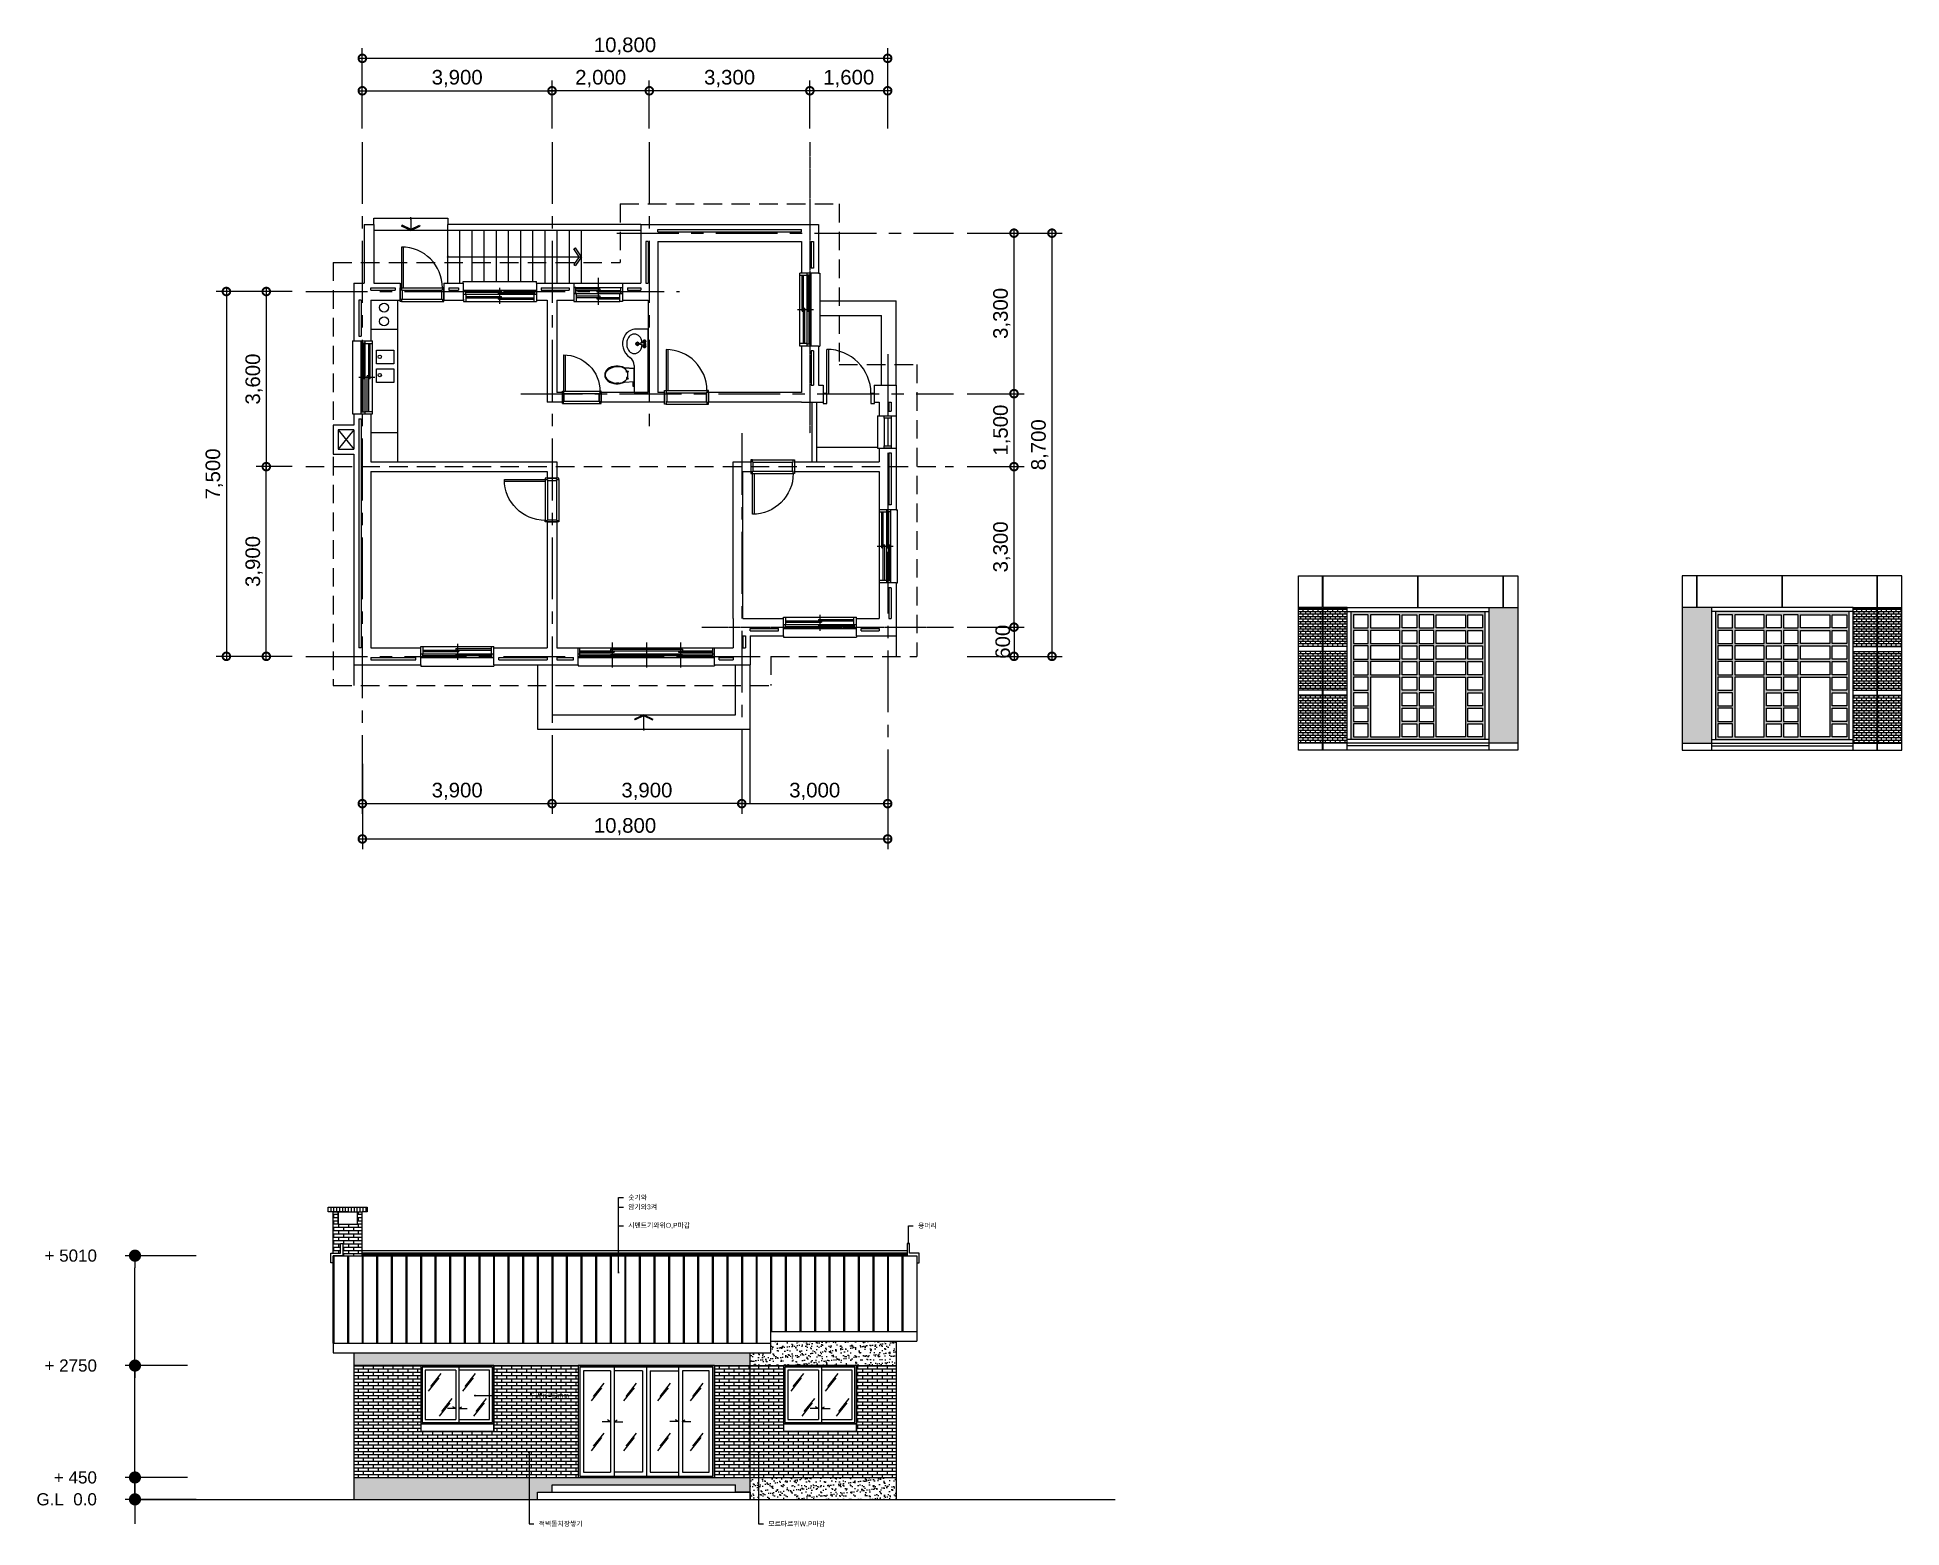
# Model space of a CAD drawing. Header units: millimetres. Extents: x -82299 to -43970, y 49033 to 79674.
import ezdxf
from ezdxf import colors
from ezdxf.entities.mleader import LeaderData, LeaderLine
from ezdxf.math import Vec2, Vec3

# ---------------------------------------------------------------- set-up
doc = ezdxf.new("R2010")
doc.units = ezdxf.units.MM
doc.linetypes.add('CENTER', pattern=[50.8, 31.75, -6.35, 6.35, -6.35])
doc.linetypes.add('DASHED', pattern=[19.05, 12.7, -6.35])
doc.layers.get('DEFPOINTS').update_dxf_attribs({"lineweight": 20})
for name, color, linetype in [('CEN', 1, 'CENTER'), ('DIM', 3, 'Continuous'), ('e-HAT', 5, 'Continuous'), ('FIN', 3, 'Continuous'), ('HAT', 9, 'Continuous'), ('WAL', 2, 'Continuous'), ('WIN', 4, 'Continuous')]:
    doc.layers.add(name, color=color, linetype=linetype)
doc.styles.get("Standard").update_dxf_attribs({"font": 'arial.ttf'})
doc.styles.add('문자100', font='arial.ttf', dxfattribs={"height": 100})
doc.styles.add('문자300', font='arial.ttf', dxfattribs={"height": 300})
doc.dimstyles.new('가구치수', dxfattribs={"dimscale": 0.7, "dimtxt": 450, "dimasz": 450, "dimexe": 300, "dimexo": 400, "dimgap": 100, "dimtad": 1, "dimdec": 0, "dimzin": 0, "dimdsep": 46, "dimlunit": 6, "dimtxsty": 'Standard', "dimblk": 'DOTSMALL', "dimcen": 0.09, "dimdle": 100, "dimadec": 0, "dimazin": 0, "dimtfac": 1, "dimtdec": 0, "dimtofl": 0, "dimtmove": 0, "dimatfit": 3, "dimldrblk": 'DOTSMALL', "dimfxl": 1, "dimtolj": 1, "dimtzin": 0, "dimarcsym": 0})
doc.dimstyles.new('입면 치수100', dxfattribs={"dimscale": 100, "dimtxt": 2.5, "dimasz": 2.5, "dimexe": 2, "dimexo": 4, "dimgap": 6, "dimtad": 0, "dimjust": 3, "dimtxsty": 'Standard', "dimblk": 'DOT', "dimcen": 2.5, "dimadec": 0, "dimazin": 0, "dimtfac": 1, "dimtmove": 0, "dimatfit": 3, "dimfxl": 1, "dimarcsym": 0})
pattern_1 = [(0, (-46520, 0), (0, 6.985), [5.08, -1.905]), (90, (-46520, 0), (-6.985, 4e-16), [5.08, -1.905])]
pattern_2 = [(0, (-46520, 0), (0, 50.8), []), (90, (-46520, 0), (-50.8, 50.8), [50.8, -50.8])]

msp = doc.modelspace()

# ---------------------------------------------------------------- texts
at = {"char_height": 300, "attachment_point": 5, "style": '문자300'}
for s, insert in [('\\A1;10,800', (-70216.472, 79491.472)), ('\\A1;3,900', (-73666.472, 78824.979)), ('\\A1;2,000', (-70716.472, 78824.979)), ('\\A1;3,300', (-68066.472, 78824.979)), ('\\A1;1,600', (-65616.472, 78825.188)), ('\\A1;3,900', (-73666.472, 64169.919)), ('\\A1;3,900', (-69766.472, 64169.919)), ('\\A1;3,000', (-66316.472, 64169.919))]:
    msp.add_mtext(s, dxfattribs=dict(at, insert=insert))
at = {"char_height": 300, "attachment_point": 5, "rotation": 90, "style": '문자300'}
for s, insert in [('\\A1;3,300', (-62469.523, 73997.187)), ('\\A1;3,600', (-77841.684, 72647.187)), ('\\A1;1,500', (-62469.733, 71597.187)), ('\\A1;8,700', (-61689.672, 71297.187)), ('\\A1;7,500', (-78661.818, 70697.187)), ('\\A1;3,900', (-77841.684, 68897.187)), ('\\A1;3,300', (-62469.523, 69197.187)), ('\\A1;600', (-62449.836, 67247.187))]:
    msp.add_mtext(s, dxfattribs=dict(at, insert=insert))

# ---------------------------------------------------------------- blocks, each defined once
blk = doc.blocks.new('AP2-W306')
for p, q in [((0, 115), (1500, 115)), ((0, 35), (1500, 35)), ((40, 115), (40, 35)), ((40, 100), (780, 100)), ((40, 75), (1460, 75)), ((50, 35), (50, -115)), ((720, 50), (720, 75)), ((720, 50), (1460, 50)), ((750, -165), (750, 165)), ((780, 75), (780, 100)), ((1450, 35), (1450, -115)), ((1460, 115), (1460, 35)), ((0, -65), (0, -115)), ((0, -115), (1500, -115)), ((50, -10), (780, -10)), ((50, -40), (1450, -40)), ((720, -70), (720, -40)), ((720, -70), (1450, -70)), ((780, -40), (780, -10)), ((1500, -65), (1500, -115))]:
    blk.add_line(p, q)
blk = doc.blocks.new('_DotSmall')
at = {"color": 0, "linetype": 'ByBlock', "const_width": 0.5}
blk.add_lwpolyline([(-0.0625, 0, 1), (0.0625, 0, 1)], format="xyb", close=True, dxfattribs=at)
blk = doc.blocks.new('*D4')
at = {"color": 0, "lineweight": -2, "transparency": 16777216}
for p, q in [((-75616, 64734), (-75616, 62983)), ((-64816, 64734), (-64816, 62983)), ((-75686, 63193), (-64746, 63193))]:
    blk.add_line(p, q, dxfattribs=at)
at = {"layer": 'DEFPOINTS', "color": 0, "transparency": 16777216}
for p in [(-75616, 65014), (-64816, 65014), (-64816, 63193)]:
    blk.add_point(p, dxfattribs=at)
at = {"color": 0, "lineweight": -2, "transparency": 16777216, "xscale": 315, "yscale": 315, "zscale": 315, "rotation": 180}
blk.add_blockref('_DotSmall', (-75616, 63193), dxfattribs=at)
at = {"color": 0, "lineweight": -2, "transparency": 16777216, "xscale": 315, "yscale": 315, "zscale": 315}
blk.add_blockref('_DotSmall', (-64816, 63193), dxfattribs=at)
at = {"color": 0, "transparency": 16777216, "insert": (-70216, 63443), "char_height": 300, "attachment_point": 5, "style": '문자300'}
blk.add_mtext('\\A1;10,800', dxfattribs=at)
blk = doc.blocks.new('_Dot')
at = {"color": 0, "linetype": 'ByBlock', "lineweight": -2}
blk.add_line((-0.5, 0), (-1, 0), dxfattribs=at)
at = {"color": 0, "linetype": 'ByBlock', "const_width": 0.5}
blk.add_lwpolyline([(-0.25, 0, 1), (0.25, 0, 1)], format="xyb", close=True, dxfattribs=at)
blk = doc.blocks.new('*D8')
at = {"layer": 'DEFPOINTS', "color": 0, "transparency": 16777216}
for p in [(-78810, 50066), (-80291, 49616), (-78810, 49616)]:
    blk.add_point(p, dxfattribs=at)
at = {"layer": 'DIM', "color": 0, "lineweight": -2, "transparency": 16777216}
for p, q in [((-80291, 50316), (-80291, 50566)), ((-79210, 50066), (-80491, 50066)), ((-80291, 49616), (-80291, 50066)), ((-79210, 49616), (-80491, 49616)), ((-80291, 49366), (-80291, 49116))]:
    blk.add_line(p, q, dxfattribs=at)
at = {"layer": 'DIM', "color": 0, "lineweight": -2, "transparency": 16777216, "xscale": 250, "yscale": 250, "zscale": 250}
for p, rotation in [((-80291, 50066), 270), ((-80291, 49616), 90)]:
    blk.add_blockref('_Dot', p, dxfattribs=dict(at, rotation=rotation))
at = {"layer": 'DIM', "color": 0, "transparency": 16777216, "insert": (-81515, 50066), "char_height": 250, "attachment_point": 5}
blk.add_mtext('+ 450', dxfattribs=at)
blk = doc.blocks.new('*D11')
at = {"layer": 'DEFPOINTS', "color": 0, "transparency": 16777216}
for p in [(-80291, 50066), (-79210, 50066), (-78810, 49616)]:
    blk.add_point(p, dxfattribs=at)
at = {"layer": 'DIM', "color": 0, "lineweight": -2, "transparency": 16777216}
for p, q in [((-80291, 50316), (-80291, 50566)), ((-79610, 50066), (-80491, 50066)), ((-80291, 50066), (-80291, 49616)), ((-79210, 49616), (-80491, 49616)), ((-80291, 49366), (-80291, 49116))]:
    blk.add_line(p, q, dxfattribs=at)
at = {"layer": 'DIM', "color": 0, "lineweight": -2, "transparency": 16777216, "xscale": 250, "yscale": 250, "zscale": 250}
for p, rotation in [((-80291, 50066), 270), ((-80291, 49616), 90)]:
    blk.add_blockref('_Dot', p, dxfattribs=dict(at, rotation=rotation))
at = {"layer": 'DIM', "color": 0, "transparency": 16777216, "insert": (-81695, 49616), "char_height": 250, "attachment_point": 5}
blk.add_mtext('G.L  0.0', dxfattribs=at)
blk = doc.blocks.new('*D12')
at = {"layer": 'DEFPOINTS', "color": 0, "transparency": 16777216}
for p in [(-78810, 52366), (-80290, 49616), (-78810, 49616)]:
    blk.add_point(p, dxfattribs=at)
at = {"layer": 'DIM', "color": 0, "lineweight": -2, "transparency": 16777216}
for p, q in [((-79210, 52366), (-80490, 52366)), ((-80290, 49866), (-80290, 52116)), ((-79210, 49616), (-80490, 49616))]:
    blk.add_line(p, q, dxfattribs=at)
at = {"layer": 'DIM', "color": 0, "lineweight": -2, "transparency": 16777216, "xscale": 250, "yscale": 250, "zscale": 250}
for p, rotation in [((-80290, 52366), 90), ((-80290, 49616), 270)]:
    blk.add_blockref('_Dot', p, dxfattribs=dict(at, rotation=rotation))
at = {"layer": 'DIM', "color": 0, "transparency": 16777216, "insert": (-81611, 52366), "char_height": 250, "attachment_point": 5}
blk.add_mtext('+ 2750', dxfattribs=at)
blk = doc.blocks.new('*D13')
at = {"layer": 'DEFPOINTS', "color": 0, "transparency": 16777216}
for p in [(-78635, 54626), (-80290, 49616), (-78635, 49616)]:
    blk.add_point(p, dxfattribs=at)
at = {"layer": 'DIM', "color": 0, "lineweight": -2, "transparency": 16777216}
for p, q in [((-79035, 54626), (-80490, 54626)), ((-80290, 49866), (-80290, 54376)), ((-79035, 49616), (-80490, 49616))]:
    blk.add_line(p, q, dxfattribs=at)
at = {"layer": 'DIM', "color": 0, "lineweight": -2, "transparency": 16777216, "xscale": 250, "yscale": 250, "zscale": 250}
for p, rotation in [((-80290, 54626), 90), ((-80290, 49616), 270)]:
    blk.add_blockref('_Dot', p, dxfattribs=dict(at, rotation=rotation))
at = {"layer": 'DIM', "color": 0, "transparency": 16777216, "insert": (-81611, 54626), "char_height": 250, "attachment_point": 5}
blk.add_mtext('+ 5010', dxfattribs=at)

# ---------------------------------------------------------------- dimensions: what is measured, and where the dimension line sits
dim = msp.add_linear_dim(base=(-64816.472, 63192.961), p1=(-75616.472, 65013.859), p2=(-64816.472, 65013.859), dimstyle='가구치수', override={"dimtxsty": '문자300'})
dim.commit()
dim.dimension.update_dxf_attribs({"geometry": '*D4', "text_midpoint": (-70216.472, 63443.247)})
at = {"layer": 'DIM'}
for base, p1, p2, picture, middle in [((-80290, 49615.609), (-78635, 54625.609), (-78635, 49615.609), '*D13', (-81610.89, 54625.609)), ((-80290, 49615.609), (-78810, 52365.609), (-78810, 49615.609), '*D12', (-81610.89, 52365.609)), ((-80291.472, 49615.609), (-78810, 50065.609), (-78810, 49615.609), '*D8', (-81515.244, 50065.609))]:
    dim = msp.add_linear_dim(base=base, p1=p1, p2=p2, angle=90, text='+ <>', dimstyle='입면 치수100', dxfattribs=at)
    dim.commit()
    dim.dimension.update_dxf_attribs({"geometry": picture, "text_midpoint": middle})
dim = msp.add_linear_dim(base=(-80291.472, 50065.609), p1=(-78810, 49615.609), p2=(-79210, 50065.609), angle=90, text='G.L  0.0', dimstyle='입면 치수100', override={"dimtmove": 1}, dxfattribs=at)
dim.commit()
dim.dimension.update_dxf_attribs({"geometry": '*D11', "text_midpoint": (-81695.07, 49615.609)})

# ---------------------------------------------------------------- hatches: boundary and pattern name
at = {"layer": 'e-HAT'}
h = msp.add_hatch(dxfattribs=at)
h.set_pattern_fill('_USER', color=256, scale=60, angle=90, pattern_type=0)
h.set_pattern_definition([(90, (0, 0), (-60, 4e-15), [])])
h.paths.add_polyline_path([(-75516.472, 55625.609), (-76316.472, 55625.609), (-76316.472, 55525.609), (-75916.472, 55525.609), (-75616.472, 55525.609), (-75516.472, 55525.609)])
h = msp.add_hatch(dxfattribs=at)
h.set_pattern_fill('AR-BRSTD', color=256)
h.paths.add_polyline_path([(-75616.472, 55525.609), (-75716.472, 55525.609), (-75716.472, 55275.609), (-76116.472, 55275.609), (-76116.472, 55525.609), (-76216.472, 55525.609), (-76216.472, 54675.609), (-76066.472, 54675.609), (-76066.472, 54875.609), (-76016.472, 54875.609), (-76016.472, 54625.609), (-75616.472, 54625.609)])
h = msp.add_hatch(dxfattribs=at)
h.set_pattern_fill('_USER', color=256, scale=300, angle=90, pattern_type=0)
h.set_pattern_definition([(90, (-76216.47, 52825.6), (-300, 2e-14), [])])
h.paths.add_polyline_path([(-64216.472, 54625.609), (-76216.472, 54625.609), (-76216.472, 54475.609), (-76216.472, 52825.609), (-67216.472, 52825.609), (-67216.472, 53065.609), (-64216.472, 53065.609)])
h = msp.add_hatch(dxfattribs=at)
h.set_pattern_fill('_USER', color=256, scale=300, angle=90, pattern_type=0)
h.set_pattern_definition([(90, (-76196.47, 52825.6), (-300, 2e-14), [])])
h.paths.add_polyline_path([(-64196.472, 54625.609), (-76196.472, 54625.609), (-76196.472, 54475.609), (-76196.472, 52825.609), (-67196.472, 52825.609), (-67196.472, 53065.609), (-64196.472, 53065.609)])
h = msp.add_hatch(dxfattribs=at)
h.set_pattern_fill('AR-SAND', color=256, scale=3)
h.paths.add_polyline_path([(-71716.472, 49915.604), (-67943.352, 49915.604), (-67943.352, 49765.604), (-67643.352, 49765.604), (-67643.352, 50065.609), (-75791.472, 50065.609), (-75791.472, 49615.609), (-72016.472, 49615.609), (-72017.727, 49765.604), (-71716.472, 49765.604)])
h.paths.add_polyline_path([(-67643.352, 52625.609), (-75791.472, 52625.609), (-75791.472, 52365.609), (-74413.417, 52365.609), (-67643.352, 52365.609)])
h = msp.add_hatch(dxfattribs=at)
h.set_pattern_fill('AR-SAND', color=256, scale=3)
h.paths.add_polyline_path([(-64641.472, 50065.609), (-67643.352, 50065.609), (-67643.352, 49615.609), (-64641.472, 49615.609)])
h.paths.add_polyline_path([(-64641.472, 52865.609), (-67216.472, 52865.609), (-67216.472, 52625.609), (-67643.352, 52625.609), (-67643.352, 52365.609), (-64641.472, 52365.609)])
h = msp.add_hatch(dxfattribs=at)
h.set_pattern_fill('AR-BRSTD', color=256)
h.paths.add_polyline_path([(-71177.483, 52365.609), (-72913.417, 52365.609), (-72913.417, 51165.609), (-72913.417, 51015.609), (-74413.417, 51015.609), (-74413.417, 51165.609), (-74413.417, 52365.609), (-75791.472, 52365.609), (-75791.472, 50065.609), (-71177.483, 50065.609)])
h.paths.add_polyline_path([(-67643.352, 52365.609), (-68377.483, 52365.609), (-68377.483, 50065.609), (-67643.352, 50065.609)])
h.paths.add_polyline_path([(-66959.486, 52365.609), (-67643.352, 52365.609), (-67643.352, 50065.609), (-64641.472, 50065.609), (-64641.472, 52365.609), (-65459.486, 52365.609), (-65459.486, 51165.609), (-65459.486, 51015.609), (-66959.486, 51015.609), (-66959.486, 51165.609)])
at = {"layer": 'HAT', "true_color": 0xed1f24}
h = msp.add_hatch(dxfattribs=at)
h.set_pattern_fill('AR-B816', color=240, scale=0.25)
h.set_pattern_definition(pattern_2)
h.paths.add_polyline_path([(-55865, 67150), (-55370, 67150), (-55370, 67940), (-55865, 67940)])
h.paths.add_polyline_path([(-56370, 67150), (-55875, 67150), (-55875, 67940), (-56370, 67940)])
h.paths.add_polyline_path([(-55370, 67050), (-55865, 67050), (-55865, 66250), (-55370, 66250)])
h.paths.add_polyline_path([(-55875, 67050), (-56370, 67050), (-56370, 66250), (-55875, 66250)])
h.paths.add_polyline_path([(-55370, 66150), (-55865, 66150), (-55865, 65160), (-55370, 65160)])
h.paths.add_polyline_path([(-55875, 66150), (-56370, 66150), (-56370, 65160), (-55875, 65160)])
at = {"layer": 'HAT'}
h = msp.add_hatch(dxfattribs=at)
h.set_pattern_fill('ANGLE', color=256)
h.set_pattern_definition(pattern_1)
h.paths.add_polyline_path([(-55290, 67870), (-55290, 65240), (-52540, 65240), (-52540, 67870)])
h.paths.add_polyline_path([(-52590, 67800), (-52590, 67530), (-52890, 67530), (-52890, 67800)], flags=16)
h.paths.add_polyline_path([(-52940, 67800), (-52940, 67530), (-53540, 67530), (-53540, 67800)], flags=16)
h.paths.add_polyline_path([(-52590, 67480), (-52590, 67210), (-52890, 67210), (-52890, 67480)], flags=16)
h.paths.add_polyline_path([(-52940, 67480), (-52940, 67210), (-53540, 67210), (-53540, 67480)], flags=16)
h.paths.add_polyline_path([(-52590, 67160), (-52590, 66890), (-52890, 66890), (-52890, 67160)], flags=16)
h.paths.add_polyline_path([(-52940, 67160), (-52940, 66890), (-53540, 66890), (-53540, 67160)], flags=16)
h.paths.add_polyline_path([(-53590, 67800), (-53590, 67530), (-53890, 67530), (-53890, 67800)], flags=16)
h.paths.add_polyline_path([(-52590, 66840), (-52590, 66570), (-52890, 66570), (-52890, 66840)], flags=16)
h.paths.add_polyline_path([(-53590, 67480), (-53590, 67210), (-53890, 67210), (-53890, 67480)], flags=16)
h.paths.add_polyline_path([(-52940, 66840), (-52940, 66570), (-53540, 66570), (-53540, 66840)], flags=16)
h.paths.add_polyline_path([(-53590, 67160), (-53590, 66890), (-53890, 66890), (-53890, 67160)], flags=16)
h.paths.add_polyline_path([(-53940, 67800), (-53940, 67530), (-54240, 67530), (-54240, 67800)], flags=16)
h.paths.add_polyline_path([(-52590, 66520), (-52590, 66250), (-52890, 66250), (-52890, 66520)], flags=16)
h.paths.add_polyline_path([(-53940, 67480), (-53940, 67210), (-54240, 67210), (-54240, 67480)], flags=16)
h.paths.add_polyline_path([(-52940, 66520), (-52940, 65290), (-53540, 65290), (-53540, 66520)], flags=16)
h.paths.add_polyline_path([(-53590, 66840), (-53590, 66570), (-53890, 66570), (-53890, 66840)], flags=16)
h.paths.add_polyline_path([(-53940, 67160), (-53940, 66890), (-54240, 66890), (-54240, 67160)], flags=16)
h.paths.add_polyline_path([(-53590, 66520), (-53590, 66250), (-53890, 66250), (-53890, 66520)], flags=16)
h.paths.add_polyline_path([(-53940, 66840), (-53940, 66570), (-54240, 66570), (-54240, 66840)], flags=16)
h.paths.add_polyline_path([(-52590, 66200), (-52590, 65930), (-52890, 65930), (-52890, 66200)], flags=16)
h.paths.add_polyline_path([(-54290, 67800), (-54290, 67530), (-54890, 67530), (-54890, 67800)], flags=16)
h.paths.add_polyline_path([(-54290, 67480), (-54290, 67210), (-54890, 67210), (-54890, 67480)], flags=16)
h.paths.add_polyline_path([(-54290, 67160), (-54290, 66890), (-54890, 66890), (-54890, 67160)], flags=16)
h.paths.add_polyline_path([(-53940, 66520), (-53940, 66250), (-54240, 66250), (-54240, 66520)], flags=16)
h.paths.add_polyline_path([(-53590, 66200), (-53590, 65930), (-53890, 65930), (-53890, 66200)], flags=16)
h.paths.add_polyline_path([(-54290, 66840), (-54290, 66570), (-54890, 66570), (-54890, 66840)], flags=16)
h.paths.add_polyline_path([(-52590, 65880), (-52590, 65610), (-52890, 65610), (-52890, 65880)], flags=16)
h.paths.add_polyline_path([(-53940, 66200), (-53940, 65930), (-54240, 65930), (-54240, 66200)], flags=16)
h.paths.add_polyline_path([(-54290, 66520), (-54290, 65290), (-54890, 65290), (-54890, 66520)], flags=16)
h.paths.add_polyline_path([(-53590, 65880), (-53590, 65610), (-53890, 65610), (-53890, 65880)], flags=16)
h.paths.add_polyline_path([(-52590, 65560), (-52590, 65290), (-52890, 65290), (-52890, 65560)], flags=16)
h.paths.add_polyline_path([(-54940, 67800), (-54940, 67530), (-55240, 67530), (-55240, 67800)], flags=16)
h.paths.add_polyline_path([(-54940, 67480), (-54940, 67210), (-55240, 67210), (-55240, 67480)], flags=16)
h.paths.add_polyline_path([(-53940, 65880), (-53940, 65610), (-54240, 65610), (-54240, 65880)], flags=16)
h.paths.add_polyline_path([(-54940, 67160), (-54940, 66890), (-55240, 66890), (-55240, 67160)], flags=16)
h.paths.add_polyline_path([(-53590, 65560), (-53590, 65290), (-53890, 65290), (-53890, 65560)], flags=16)
h.paths.add_polyline_path([(-54940, 66840), (-54940, 66570), (-55240, 66570), (-55240, 66840)], flags=16)
h.paths.add_polyline_path([(-53940, 65560), (-53940, 65290), (-54240, 65290), (-54240, 65560)], flags=16)
h.paths.add_polyline_path([(-54940, 66520), (-54940, 66250), (-55240, 66250), (-55240, 66520)], flags=16)
h.paths.add_polyline_path([(-54940, 66200), (-54940, 65930), (-55240, 65930), (-55240, 66200)], flags=16)
h.paths.add_polyline_path([(-54940, 65880), (-54940, 65610), (-55240, 65610), (-55240, 65880)], flags=16)
h.paths.add_polyline_path([(-54940, 65560), (-54940, 65290), (-55240, 65290), (-55240, 65560)], flags=16)
h = msp.add_hatch(color=256, dxfattribs=at)
h.dxf.hatch_style = 1
h.set_gradient(color1=(99, 100, 102), color2=(199, 200, 202), name='CYLINDER')
h.paths.add_polyline_path([(-51860, 67950), (-52460, 67950), (-52460, 65160), (-51860, 65160)])
h = msp.add_hatch(color=256, dxfattribs=at)
h.dxf.hatch_style = 1
h.set_gradient(color1=(99, 100, 102), color2=(199, 200, 202), name='CYLINDER')
h.paths.add_polyline_path([(-48480, 65160), (-47880, 65160), (-47880, 67950), (-48480, 67950)])
h = msp.add_hatch(dxfattribs=at)
h.set_pattern_fill('ANGLE', color=256)
h.set_pattern_definition(pattern_1)
h.paths.add_polyline_path([(-47800, 67870), (-47800, 65240), (-45050, 65240), (-45050, 67870)])
h.paths.add_polyline_path([(-47450, 67800), (-47450, 67530), (-47750, 67530), (-47750, 67800)], flags=16)
h.paths.add_polyline_path([(-47400, 67800), (-46800, 67800), (-46800, 67530), (-47400, 67530)], flags=16)
h.paths.add_polyline_path([(-47450, 67480), (-47450, 67210), (-47750, 67210), (-47750, 67480)], flags=16)
h.paths.add_polyline_path([(-47400, 67480), (-46800, 67480), (-46800, 67210), (-47400, 67210)], flags=16)
h.paths.add_polyline_path([(-47450, 67160), (-47450, 66890), (-47750, 66890), (-47750, 67160)], flags=16)
h.paths.add_polyline_path([(-47400, 67160), (-46800, 67160), (-46800, 66890), (-47400, 66890)], flags=16)
h.paths.add_polyline_path([(-46750, 67800), (-46450, 67800), (-46450, 67530), (-46750, 67530)], flags=16)
h.paths.add_polyline_path([(-47450, 66840), (-47450, 66570), (-47750, 66570), (-47750, 66840)], flags=16)
h.paths.add_polyline_path([(-46750, 67480), (-46450, 67480), (-46450, 67210), (-46750, 67210)], flags=16)
h.paths.add_polyline_path([(-47400, 66840), (-46800, 66840), (-46800, 66570), (-47400, 66570)], flags=16)
h.paths.add_polyline_path([(-46750, 67160), (-46450, 67160), (-46450, 66890), (-46750, 66890)], flags=16)
h.paths.add_polyline_path([(-46400, 67800), (-46100, 67800), (-46100, 67530), (-46400, 67530)], flags=16)
h.paths.add_polyline_path([(-47450, 66520), (-47450, 66250), (-47750, 66250), (-47750, 66520)], flags=16)
h.paths.add_polyline_path([(-46400, 67480), (-46100, 67480), (-46100, 67210), (-46400, 67210)], flags=16)
h.paths.add_polyline_path([(-47400, 66520), (-46800, 66520), (-46800, 65290), (-47400, 65290)], flags=16)
h.paths.add_polyline_path([(-46750, 66840), (-46450, 66840), (-46450, 66570), (-46750, 66570)], flags=16)
h.paths.add_polyline_path([(-46400, 67160), (-46100, 67160), (-46100, 66890), (-46400, 66890)], flags=16)
h.paths.add_polyline_path([(-46750, 66520), (-46450, 66520), (-46450, 66250), (-46750, 66250)], flags=16)
h.paths.add_polyline_path([(-46400, 66840), (-46100, 66840), (-46100, 66570), (-46400, 66570)], flags=16)
h.paths.add_polyline_path([(-47450, 66200), (-47450, 65930), (-47750, 65930), (-47750, 66200)], flags=16)
h.paths.add_polyline_path([(-46050, 67800), (-45450, 67800), (-45450, 67530), (-46050, 67530)], flags=16)
h.paths.add_polyline_path([(-46050, 67480), (-45450, 67480), (-45450, 67210), (-46050, 67210)], flags=16)
h.paths.add_polyline_path([(-46050, 67160), (-45450, 67160), (-45450, 66890), (-46050, 66890)], flags=16)
h.paths.add_polyline_path([(-46400, 66520), (-46100, 66520), (-46100, 66250), (-46400, 66250)], flags=16)
h.paths.add_polyline_path([(-46750, 66200), (-46450, 66200), (-46450, 65930), (-46750, 65930)], flags=16)
h.paths.add_polyline_path([(-46050, 66840), (-45450, 66840), (-45450, 66570), (-46050, 66570)], flags=16)
h.paths.add_polyline_path([(-47450, 65880), (-47450, 65610), (-47750, 65610), (-47750, 65880)], flags=16)
h.paths.add_polyline_path([(-46400, 66200), (-46100, 66200), (-46100, 65930), (-46400, 65930)], flags=16)
h.paths.add_polyline_path([(-46050, 66520), (-45450, 66520), (-45450, 65290), (-46050, 65290)], flags=16)
h.paths.add_polyline_path([(-46750, 65880), (-46450, 65880), (-46450, 65610), (-46750, 65610)], flags=16)
h.paths.add_polyline_path([(-47450, 65560), (-47450, 65290), (-47750, 65290), (-47750, 65560)], flags=16)
h.paths.add_polyline_path([(-45400, 67800), (-45100, 67800), (-45100, 67530), (-45400, 67530)], flags=16)
h.paths.add_polyline_path([(-45400, 67480), (-45100, 67480), (-45100, 67210), (-45400, 67210)], flags=16)
h.paths.add_polyline_path([(-46400, 65880), (-46100, 65880), (-46100, 65610), (-46400, 65610)], flags=16)
h.paths.add_polyline_path([(-45400, 67160), (-45100, 67160), (-45100, 66890), (-45400, 66890)], flags=16)
h.paths.add_polyline_path([(-46750, 65560), (-46450, 65560), (-46450, 65290), (-46750, 65290)], flags=16)
h.paths.add_polyline_path([(-45400, 66840), (-45100, 66840), (-45100, 66570), (-45400, 66570)], flags=16)
h.paths.add_polyline_path([(-46400, 65560), (-46100, 65560), (-46100, 65290), (-46400, 65290)], flags=16)
h.paths.add_polyline_path([(-45400, 66520), (-45100, 66520), (-45100, 66250), (-45400, 66250)], flags=16)
h.paths.add_polyline_path([(-45400, 66200), (-45100, 66200), (-45100, 65930), (-45400, 65930)], flags=16)
h.paths.add_polyline_path([(-45400, 65880), (-45100, 65880), (-45100, 65610), (-45400, 65610)], flags=16)
h.paths.add_polyline_path([(-45400, 65560), (-45100, 65560), (-45100, 65290), (-45400, 65290)], flags=16)
at = {"layer": 'HAT', "true_color": 0xed1f24}
h = msp.add_hatch(dxfattribs=at)
h.set_pattern_fill('AR-B816', color=240, scale=0.25)
h.set_pattern_definition(pattern_2)
h.paths.add_polyline_path([(-44475, 67940), (-44970, 67940), (-44970, 67150), (-44475, 67150)])
h.paths.add_polyline_path([(-43970, 67940), (-44465, 67940), (-44465, 67150), (-43970, 67150)])
h.paths.add_polyline_path([(-44970, 66250), (-44475, 66250), (-44475, 67050), (-44970, 67050)])
h.paths.add_polyline_path([(-44465, 66250), (-43970, 66250), (-43970, 67050), (-44465, 67050)])
h.paths.add_polyline_path([(-44970, 65160), (-44475, 65160), (-44475, 66150), (-44970, 66150)])
h.paths.add_polyline_path([(-44465, 65160), (-43970, 65160), (-43970, 66150), (-44465, 66150)])

# ---------------------------------------------------------------- linework, layer by layer
for p, q in [((-75616.472, 77798.532), (-75616.472, 79450.515)), ((-64816.472, 77798.532), (-64816.472, 79450.515)), ((-64746.472, 79240.515), (-75686.472, 79240.515)), ((-75686.472, 78574.231), (-71646.472, 78574.231)), ((-75616.472, 77798.532), (-75616.472, 78784.231)), ((-69646.472, 78574.231), (-71786.472, 78574.231)), ((-71716.472, 77798.532), (-71716.472, 78784.231)), ((-71716.472, 77798.532), (-71716.472, 78784.231)), ((-66346.472, 78574.231), (-69786.472, 78574.231)), ((-69716.472, 77798.532), (-69716.472, 78784.231)), ((-69716.472, 77798.532), (-69716.472, 78784.231)), ((-64746.472, 78574.231), (-66486.472, 78574.231)), ((-66416.472, 77798.532), (-66416.472, 78784.231)), ((-66416.472, 77798.532), (-66416.472, 78784.231)), ((-64816.472, 77798.532), (-64816.472, 78784.231)), ((-75380.154, 75952.187), (-73861.017, 75952.187)), ((-75380.154, 75822.187), (-75380.154, 75952.187)), ((-74620.586, 75952.187), (-74620.586, 75702.187)), ((-73861.017, 75952.187), (-73861.017, 75822.187)), ((-75580.154, 75822.187), (-75580.154, 74622.187)), ((-75580.154, 75822.187), (-75380.154, 75822.187)), ((-75380.154, 75822.187), (-75380.154, 74622.187)), ((-69891.472, 75702.187), (-75380.154, 75702.187)), ((-74800.576, 75809.925), (-74809.165, 75791.863)), ((-74620.586, 75702.187), (-74809.165, 75791.863)), ((-74611.997, 75720.249), (-74800.576, 75809.925)), ((-74629.175, 75720.249), (-74440.596, 75809.925)), ((-74620.586, 75702.187), (-74432.007, 75791.863)), ((-74440.596, 75809.925), (-74432.007, 75791.863)), ((-69891.472, 75822.187), (-73858.783, 75822.187)), ((-73858.783, 75702.187), (-73858.783, 75822.187)), ((-73858.783, 74622.187), (-73858.783, 75702.187)), ((-73608.783, 74622.187), (-73608.783, 75702.187)), ((-73358.783, 74652.187), (-73358.783, 75702.187)), ((-73108.783, 74652.187), (-73108.783, 75702.187)), ((-72858.783, 74652.187), (-72858.783, 75702.187)), ((-72608.783, 74652.187), (-72608.783, 75702.187)), ((-72358.783, 74652.187), (-72358.783, 75702.187)), ((-72108.783, 74652.187), (-72108.783, 75702.187)), ((-71858.783, 74622.187), (-71858.783, 75702.187)), ((-71608.783, 74622.187), (-71608.783, 75702.187)), ((-71358.783, 74622.187), (-71358.783, 75702.187)), ((-71108.783, 74622.187), (-71108.783, 75702.187)), ((-69891.472, 75822.187), (-66241.472, 75822.187)), ((-69891.472, 75822.187), (-69891.472, 74622.187)), ((-69541.472, 75722.187), (-66591.472, 75722.187)), ((-69541.472, 75672.187), (-69541.472, 75722.187)), ((-69541.472, 75672.187), (-66591.472, 75672.187)), ((-66591.472, 75672.187), (-66591.472, 75722.187)), ((-66241.472, 75822.187), (-66241.472, 74826.552)), ((-63182.815, 75647.187), (-62008.775, 75647.187)), ((-62902.815, 75647.187), (-61228.924, 75647.187)), ((-62218.775, 72277.187), (-62218.775, 75717.187)), ((-61438.924, 75717.187), (-61438.924, 66877.187)), ((-73858.783, 75162.187), (-71108.783, 75162.187)), ((-71268.592, 75322.114), (-71235.741, 75344.936)), ((-71157.488, 75162.187), (-71268.592, 75322.114)), ((-71157.488, 75162.187), (-71268.592, 75002.261)), ((-71108.783, 75162.187), (-71235.741, 75344.936)), ((-71108.783, 75162.187), (-71235.741, 74979.439)), ((-69791.472, 75472.187), (-69791.472, 74622.187)), ((-69741.472, 75472.187), (-69791.472, 75472.187)), ((-69741.472, 75472.187), (-69741.472, 74622.187)), ((-69541.472, 75472.187), (-66591.472, 75472.187)), ((-69541.472, 75472.187), (-69541.472, 74272.187)), ((-66591.472, 75472.187), (-66591.472, 74826.552)), ((-66391.472, 75472.187), (-66391.472, 74926.552)), ((-66391.472, 75472.187), (-66341.472, 75472.187)), ((-66341.472, 75472.187), (-66341.472, 74926.552)), ((-71268.592, 75002.261), (-71235.741, 74979.439)), ((-66241.472, 74826.552), (-66591.472, 74826.552)), ((-66341.472, 74926.552), (-66391.472, 74926.552)), ((-66241.472, 74826.552), (-66211.472, 74826.552)), ((-66211.472, 74826.552), (-66211.472, 73326.552)), ((-77059.501, 74447.187), (-78621.07, 74447.187)), ((-78411.07, 74517.187), (-78411.07, 66877.187)), ((-77059.501, 74447.187), (-77800.936, 74447.187)), ((-77590.936, 74517.187), (-77590.936, 70777.187)), ((-75791.472, 74622.187), (-75791.472, 73430.764)), ((-75791.472, 74622.187), (-75580.154, 74622.187)), ((-75441.472, 74522.187), (-74941.472, 74522.187)), ((-75441.472, 74472.187), (-75441.472, 74522.187)), ((-75441.472, 74472.187), (-74941.472, 74472.187)), ((-75380.154, 74622.187), (-74841.472, 74622.187)), ((-74941.472, 74522.187), (-74941.472, 74472.187)), ((-74841.472, 74622.187), (-74841.472, 74272.187)), ((-74811.472, 74522.187), (-73971.472, 74522.187)), ((-74796.472, 74472.187), (-73986.472, 74472.187)), ((-73941.472, 74622.187), (-73541.472, 74622.187)), ((-73941.472, 74622.187), (-73941.472, 74272.187)), ((-73841.472, 74522.187), (-73641.472, 74522.187)), ((-73841.472, 74522.187), (-73841.472, 74472.187)), ((-73841.472, 74472.187), (-73641.472, 74472.187)), ((-73641.472, 74522.187), (-73641.472, 74472.187)), ((-73541.472, 74652.187), (-72038.851, 74652.187)), ((-73541.472, 74622.187), (-73541.472, 74652.187)), ((-73541.472, 74622.187), (-73541.472, 74272.187)), ((-72038.851, 74622.187), (-72038.851, 74652.187)), ((-72038.851, 74622.187), (-71266.979, 74622.187)), ((-72038.851, 74622.187), (-72038.851, 74272.187)), ((-71938.851, 74522.187), (-71366.979, 74522.187)), ((-71938.851, 74522.187), (-71938.851, 74472.187)), ((-71938.851, 74472.187), (-71366.979, 74472.187)), ((-71366.979, 74522.187), (-71366.979, 74472.187)), ((-71266.979, 74622.187), (-70266.979, 74622.187)), ((-71266.979, 74622.187), (-71266.979, 74272.187)), ((-71266.979, 74533.188), (-70266.979, 74533.188)), ((-71228.545, 74533.188), (-71266.979, 74533.188)), ((-71266.979, 74533.188), (-71266.979, 74409.947)), ((-71266.979, 74409.947), (-71228.545, 74409.947)), ((-71212.587, 74409.947), (-71266.979, 74409.947)), ((-71266.979, 74409.947), (-71266.979, 74242.187)), ((-71228.545, 74409.947), (-71228.545, 74533.188)), ((-71228.545, 74501.567), (-70736.979, 74501.567)), ((-71228.545, 74471.567), (-70305.413, 74471.567)), ((-71212.587, 74409.947), (-70321.371, 74409.947)), ((-71212.587, 74242.187), (-71212.587, 74409.947)), ((-70796.979, 74471.567), (-70796.979, 74441.567)), ((-70796.979, 74441.567), (-70305.413, 74441.567)), ((-70766.979, 74725.275), (-70766.979, 74170.867)), ((-70736.979, 74501.567), (-70736.979, 74471.567)), ((-70321.371, 74242.187), (-70321.371, 74409.947)), ((-70321.371, 74409.947), (-70266.979, 74409.947)), ((-70305.413, 74409.947), (-70305.413, 74533.188)), ((-70305.413, 74533.188), (-70266.979, 74533.188)), ((-70266.979, 74409.947), (-70305.413, 74409.947)), ((-70266.979, 74622.187), (-69891.472, 74622.187)), ((-70266.979, 74622.187), (-70266.979, 74272.187)), ((-70266.979, 74622.187), (-70266.979, 74272.187)), ((-70266.979, 74533.188), (-70266.979, 74409.947)), ((-70266.979, 74409.947), (-70266.979, 74242.187)), ((-70166.979, 74522.187), (-70166.979, 74472.187)), ((-70166.979, 74522.187), (-69891.472, 74522.187)), ((-70166.979, 74522.187), (-70166.979, 74472.187)), ((-70166.979, 74472.187), (-69891.472, 74472.187)), ((-69891.472, 74522.187), (-69891.472, 74472.187)), ((-69791.472, 74622.187), (-69741.472, 74622.187)), ((-75691.472, 74272.187), (-75691.472, 73530.764)), ((-75641.472, 74272.187), (-75691.472, 74272.187)), ((-75641.472, 74272.187), (-75641.472, 73530.764)), ((-75441.472, 74272.187), (-75441.472, 73430.764)), ((-75441.472, 74272.187), (-74841.472, 74272.187)), ((-74891.472, 74272.187), (-74891.472, 70947.187)), ((-74811.472, 74242.187), (-73971.472, 74242.187)), ((-74796.472, 74292.187), (-73986.472, 74292.187)), ((-73941.472, 74272.187), (-73538.851, 74272.187)), ((-72038.851, 74272.187), (-71816.472, 74272.187)), ((-71816.472, 74272.187), (-71816.472, 72172.187)), ((-71616.472, 74272.187), (-71616.472, 72372.187)), ((-71616.472, 74272.187), (-71266.979, 74272.187)), ((-71266.979, 74242.187), (-71212.587, 74242.187)), ((-71212.587, 74356.067), (-70736.979, 74356.067)), ((-71212.587, 74326.067), (-70321.371, 74326.067)), ((-71212.587, 74242.187), (-70321.371, 74242.187)), ((-70796.979, 74326.067), (-70796.979, 74296.067)), ((-70796.979, 74296.067), (-70321.371, 74296.067)), ((-70736.979, 74356.067), (-70736.979, 74326.067)), ((-70266.979, 74242.187), (-70321.371, 74242.187)), ((-70266.979, 74272.187), (-69741.472, 74272.187)), ((-69741.472, 74272.187), (-69741.472, 72372.187)), ((-69541.472, 74272.187), (-69541.472, 72372.187)), ((-66211.472, 74255.08), (-64641.472, 74255.08)), ((-64641.472, 72522.187), (-64641.472, 74255.08)), ((-75441.472, 73672.187), (-74891.472, 73672.187)), ((-69741.472, 73672.187), (-70023.472, 73672.187)), ((-69741.472, 73672.187), (-70023.472, 73672.187)), ((-69741.472, 73672.187), (-69741.472, 72372.187)), ((-69741.472, 72372.187), (-69741.472, 73672.187)), ((-66211.472, 73955.08), (-64941.472, 73955.08)), ((-64941.472, 72522.187), (-64941.472, 73955.08)), ((-75821.472, 73430.764), (-75821.472, 71930.764)), ((-75821.472, 73430.764), (-75791.472, 73430.764)), ((-75791.472, 73430.764), (-75441.472, 73430.764)), ((-75691.472, 73530.764), (-75641.472, 73530.764)), ((-75638.77, 71930.764), (-75638.77, 73430.764)), ((-75638.77, 73390.764), (-75558.77, 73390.764)), ((-75598.77, 71970.764), (-75598.77, 73390.764)), ((-75573.77, 72650.764), (-75573.77, 73390.764)), ((-75558.77, 71930.764), (-75558.77, 73430.764)), ((-75558.77, 73380.764), (-75408.77, 73380.764)), ((-75483.77, 71980.764), (-75483.77, 73380.764)), ((-75458.77, 73430.764), (-75408.77, 73430.764)), ((-75453.77, 72650.764), (-75453.77, 73380.764)), ((-75408.77, 71930.764), (-75408.77, 73430.764)), ((-75325.639, 73240.959), (-74967.4, 73240.959)), ((-75325.639, 72959.811), (-75325.639, 73240.959)), ((-74967.4, 73240.959), (-74967.4, 72959.811)), ((-70159.566, 73475.497), (-70159.566, 73475.497)), ((-70130.608, 73222.067), (-70130.608, 73222.067)), ((-70130.608, 73222.067), (-70130.608, 73222.067)), ((-69916.335, 73522.308), (-69916.335, 73522.308)), ((-69916.335, 73522.308), (-69916.335, 73522.308)), ((-69916.335, 73522.308), (-69916.335, 73522.308)), ((-69916.335, 73222.067), (-69916.335, 73222.067)), ((-69839.511, 73396.914), (-69904.89, 73385.298)), ((-69904.89, 73385.298), (-69839.511, 73396.914)), ((-69839.511, 73347.461), (-69904.89, 73359.077)), ((-69839.511, 73347.461), (-69904.89, 73359.077)), ((-69887.378, 73475.497), (-69887.378, 73475.497)), ((-69887.378, 73475.497), (-69887.378, 73475.497)), ((-69887.378, 73475.497), (-69887.378, 73475.497)), ((-69887.378, 73475.497), (-69887.378, 73475.497)), ((-69887.378, 73475.497), (-69887.378, 73475.497)), ((-69887.378, 73475.497), (-69887.378, 73475.497)), ((-69887.378, 73475.497), (-69887.378, 73475.497)), ((-69887.378, 73475.497), (-69887.378, 73475.497)), ((-69887.378, 73475.497), (-69887.378, 73475.497)), ((-69887.378, 73475.497), (-69887.378, 73475.497)), ((-66241.472, 73326.552), (-66591.472, 73326.552)), ((-66591.472, 73326.552), (-66591.472, 72372.187)), ((-66391.472, 73226.552), (-66391.472, 72522.187)), ((-66341.472, 73226.552), (-66391.472, 73226.552)), ((-66341.472, 73226.552), (-66341.472, 72522.187)), ((-66241.472, 73326.552), (-66241.472, 72522.187)), ((-66241.472, 73326.552), (-66211.472, 73326.552)), ((-66068.38, 72350.544), (-66068.38, 73257.612)), ((-66028.38, 72350.544), (-66028.38, 73257.612)), ((-74967.4, 72959.811), (-75325.639, 72959.811)), ((-75325.639, 72857.576), (-74967.4, 72857.576)), ((-75325.639, 72576.427), (-75325.639, 72857.576)), ((-74967.4, 72857.576), (-74967.4, 72576.427)), ((-71477.932, 73143.299), (-71477.932, 72396.632)), ((-71442.376, 72396.632), (-71442.376, 73142.41)), ((-70340.797, 72899.687), (-70389.855, 72899.687)), ((-70229.16, 72878.639), (-70026.472, 72863.654)), ((-70026.472, 72863.654), (-70229.16, 72878.639)), ((-70182.877, 72787.231), (-70182.877, 72824.55)), ((-70026.472, 72923.189), (-70026.472, 72372.187)), ((-70026.472, 72923.189), (-70026.472, 72372.187)), ((-70026.472, 72600.721), (-70026.472, 72863.654)), ((-75358.77, 72680.764), (-75688.77, 72680.764)), ((-75598.77, 72710.764), (-75623.77, 72710.764)), ((-75623.77, 71970.764), (-75623.77, 72710.764)), ((-75573.77, 72650.764), (-75598.77, 72650.764)), ((-75483.77, 72710.764), (-75513.77, 72710.764)), ((-75513.77, 71980.764), (-75513.77, 72710.764)), ((-75453.77, 72650.764), (-75483.77, 72650.764)), ((-74967.4, 72576.427), (-75325.639, 72576.427)), ((-70340.797, 72564.687), (-70389.855, 72564.687)), ((-70229.16, 72585.736), (-70026.472, 72600.721)), ((-70229.16, 72585.736), (-70026.472, 72600.721)), ((-70174.382, 72787.231), (-70182.877, 72787.231)), ((-70182.877, 72677.144), (-70182.877, 72639.825)), ((-70174.382, 72677.144), (-70182.877, 72677.144)), ((-70173.253, 72809.172), (-70152.047, 72809.172)), ((-70173.253, 72809.172), (-70152.047, 72809.172)), ((-70173.253, 72795.203), (-70152.047, 72795.203)), ((-70152.047, 72795.203), (-70173.253, 72795.203)), ((-70173.253, 72669.172), (-70152.047, 72669.172)), ((-70173.253, 72669.172), (-70152.047, 72669.172)), ((-70173.253, 72655.203), (-70152.047, 72655.203)), ((-70152.047, 72655.203), (-70173.253, 72655.203)), ((-70166.382, 72779.231), (-70166.382, 72685.144)), ((-70056.472, 72574.477), (-70056.472, 72502.906)), ((-70056.472, 72574.477), (-70026.472, 72574.477)), ((-70056.472, 72527.494), (-70026.472, 72527.494)), ((-70056.472, 72527.476), (-70026.472, 72527.476)), ((-70056.472, 72502.906), (-70026.472, 72502.906)), ((-66391.472, 72522.187), (-66341.472, 72522.187)), ((-66241.472, 72522.187), (-66141.472, 72522.187)), ((-66141.472, 72522.187), (-66141.472, 72172.187)), ((-65091.472, 72522.187), (-64641.472, 72522.187)), ((-65091.472, 72522.187), (-65091.472, 72172.187)), ((-64641.472, 72522.187), (-64641.472, 71890.08)), ((-71504.598, 72172.187), (-71816.472, 72172.187)), ((-71504.598, 72372.187), (-71616.472, 72372.187)), ((-71504.598, 72147.743), (-71504.598, 72396.632)), ((-71504.598, 72396.632), (-71477.932, 72396.632)), ((-71504.598, 72372.187), (-71504.598, 72172.187)), ((-71477.932, 72147.743), (-71504.598, 72147.743)), ((-71504.598, 72147.743), (-71477.932, 72147.743)), ((-71477.932, 72396.632), (-70731.265, 72396.632)), ((-71477.932, 72396.632), (-71442.376, 72396.632)), ((-71477.932, 72396.632), (-71477.932, 72352.187)), ((-71477.932, 72352.187), (-70731.265, 72352.187)), ((-71477.932, 72192.187), (-70731.265, 72192.187)), ((-71477.932, 72147.743), (-71477.932, 72192.187)), ((-71477.932, 72147.743), (-70731.265, 72147.743)), ((-71464.598, 72192.187), (-71464.598, 72352.187)), ((-70744.598, 72352.187), (-70744.598, 72192.187)), ((-70731.265, 72352.187), (-70744.598, 72352.187)), ((-70744.598, 72192.187), (-70744.598, 72352.187)), ((-70744.598, 72192.187), (-70731.265, 72192.187)), ((-70731.265, 72396.632), (-70731.265, 72352.187)), ((-70704.598, 72396.632), (-70731.265, 72396.632)), ((-70704.598, 72396.632), (-70731.265, 72396.632)), ((-70731.265, 72396.632), (-70731.265, 72352.187)), ((-70731.265, 72192.187), (-70731.265, 72147.743)), ((-70731.265, 72147.743), (-70731.265, 72192.187)), ((-70731.265, 72147.743), (-70704.598, 72147.743)), ((-70704.598, 72147.743), (-70731.265, 72147.743)), ((-70704.598, 72147.743), (-70704.598, 72396.632)), ((-69741.472, 72372.187), (-70704.598, 72372.187)), ((-70704.598, 72372.187), (-70704.598, 72172.187)), ((-69402.358, 72172.187), (-70704.598, 72172.187)), ((-69741.472, 72372.187), (-70026.472, 72372.187)), ((-70026.472, 72372.187), (-69741.472, 72372.187)), ((-69402.358, 72372.187), (-69541.472, 72372.187)), ((-69402.358, 72372.187), (-69402.358, 72172.187)), ((-69372.358, 72412.187), (-68532.358, 72412.187)), ((-69372.358, 72132.187), (-68532.358, 72132.187)), ((-69357.358, 72362.187), (-68547.358, 72362.187)), ((-69357.358, 72182.187), (-68547.358, 72182.187)), ((-66591.472, 72372.187), (-68502.358, 72372.187)), ((-68502.358, 72372.187), (-68502.358, 72172.187)), ((-66591.472, 72172.187), (-68502.358, 72172.187)), ((-66591.472, 72172.187), (-66141.472, 72172.187)), ((-66377.361, 72172.187), (-66377.361, 70947.187)), ((-66277.361, 72172.187), (-66277.361, 70947.187)), ((-66068.38, 72350.544), (-66141.472, 72350.544)), ((-66141.472, 72350.544), (-66141.472, 72142.187)), ((-66141.472, 72142.187), (-66068.38, 72142.187)), ((-66068.38, 72347.187), (-66028.38, 72350.544)), ((-66068.38, 72142.187), (-66068.38, 72350.544)), ((-65088.222, 72350.544), (-65161.313, 72350.544)), ((-65161.313, 72350.544), (-65161.313, 72142.187)), ((-65161.313, 72142.187), (-65088.222, 72142.187)), ((-65091.472, 72172.187), (-64991.472, 72172.187)), ((-65088.222, 72142.187), (-65088.222, 72350.544)), ((-64991.472, 72172.187), (-64991.472, 71890.08)), ((-64791.472, 72172.187), (-64791.472, 71990.08)), ((-64791.472, 72172.187), (-64741.472, 72172.187)), ((-64741.472, 72172.187), (-64741.472, 71990.08)), ((-63182.815, 72347.187), (-62008.775, 72347.187)), ((-63182.815, 72347.187), (-62008.775, 72347.187)), ((-62218.775, 70777.187), (-62218.775, 72417.187)), ((-75791.472, 71703.161), (-76216.472, 71703.161)), ((-76216.472, 71703.161), (-76216.472, 71103.161)), ((-75821.472, 71930.764), (-75791.472, 71930.764)), ((-75791.472, 71930.764), (-75791.472, 71703.161)), ((-75791.472, 71930.764), (-75441.472, 71930.764)), ((-75691.472, 71830.764), (-75691.472, 67122.187)), ((-75691.472, 71830.764), (-75641.472, 71830.764)), ((-75641.472, 71830.764), (-75641.472, 67122.187)), ((-75638.77, 71970.764), (-75558.77, 71970.764)), ((-75558.77, 71980.764), (-75408.77, 71980.764)), ((-75458.77, 71930.764), (-75408.77, 71930.764)), ((-75441.472, 71930.764), (-75441.472, 70947.187)), ((-65028.688, 71890.08), (-65028.688, 71229.856)), ((-65028.688, 71890.08), (-64991.472, 71890.08)), ((-64991.472, 71890.08), (-64641.472, 71890.08)), ((-64887.937, 71890.08), (-64744.332, 71890.08)), ((-64887.937, 71842.055), (-64887.937, 71890.08)), ((-64887.937, 71842.055), (-64887.937, 71277.88)), ((-64744.332, 71842.055), (-64887.937, 71842.055)), ((-64816.134, 71842.055), (-64816.134, 71277.88)), ((-64791.472, 71990.08), (-64741.472, 71990.08)), ((-64744.332, 71890.08), (-64744.332, 71842.055)), ((-64744.332, 71842.055), (-64744.332, 71277.88)), ((-64641.472, 71890.08), (-64641.472, 71229.856)), ((-75791.472, 71603.161), (-76116.472, 71603.161)), ((-76116.472, 71603.161), (-76116.472, 71203.161)), ((-75791.472, 71603.161), (-76116.472, 71203.161)), ((-76116.472, 71603.161), (-75791.472, 71203.161)), ((-75791.472, 71603.161), (-75791.472, 71203.161)), ((-75441.472, 71547.187), (-74891.472, 71547.187)), ((-77590.936, 66877.187), (-77590.936, 70917.187)), ((-76216.472, 71103.161), (-75791.472, 71103.161)), ((-76116.472, 71203.161), (-75791.472, 71203.161)), ((-75791.472, 71103.161), (-75791.472, 66347.187)), ((-75441.472, 70947.187), (-71616.472, 70947.187)), ((-71616.472, 70947.187), (-71616.472, 70610.608)), ((-67991.472, 67722.187), (-67991.472, 70947.187)), ((-67991.472, 70947.187), (-67628.639, 70947.187)), ((-67628.639, 70947.187), (-67628.639, 70747.187)), ((-67598.639, 70987.187), (-66758.639, 70987.187)), ((-67583.639, 70937.187), (-66773.639, 70937.187)), ((-66728.639, 70947.187), (-64991.472, 70947.187)), ((-66728.639, 70947.187), (-66728.639, 70747.187)), ((-66277.361, 71247.187), (-65028.688, 71247.187)), ((-65028.688, 71229.856), (-64991.472, 71229.856)), ((-64991.472, 71229.856), (-64641.472, 71229.856)), ((-64991.472, 71229.856), (-64991.472, 70947.187)), ((-64887.937, 71277.88), (-64744.332, 71277.88)), ((-64887.937, 71229.856), (-64887.937, 71277.88)), ((-64744.332, 71229.856), (-64887.937, 71229.856)), ((-64791.472, 71129.856), (-64791.472, 70058.93)), ((-64791.472, 71129.856), (-64741.472, 71129.856)), ((-64744.332, 71277.88), (-64744.332, 71229.856)), ((-64741.472, 71129.856), (-64741.472, 70058.93)), ((-64641.472, 71229.856), (-64641.472, 69958.93)), ((-62218.775, 67477.187), (-62218.775, 70917.187)), ((-77059.501, 70847.187), (-77800.936, 70847.187)), ((-77059.501, 70847.187), (-77800.936, 70847.187)), ((-75441.472, 70747.187), (-75441.472, 67122.187)), ((-75441.472, 70747.187), (-71816.472, 70747.187)), ((-71856.472, 70580.608), (-71856.472, 69740.608)), ((-71816.472, 70747.187), (-71816.472, 70610.608)), ((-71816.472, 70610.608), (-71616.472, 70610.608)), ((-71806.472, 70565.608), (-71806.472, 69755.608)), ((-71626.472, 70565.608), (-71626.472, 69755.608)), ((-71576.472, 70580.608), (-71576.472, 69740.608)), ((-67791.472, 67722.187), (-67791.472, 70747.187)), ((-67791.472, 70747.187), (-67628.639, 70747.187)), ((-67598.639, 70707.187), (-66758.639, 70707.187)), ((-67583.639, 70757.187), (-66773.639, 70757.187)), ((-66728.639, 70747.187), (-64991.472, 70747.187)), ((-64991.472, 70747.187), (-64991.472, 69958.93)), ((-63182.815, 70847.187), (-62008.775, 70847.187)), ((-63182.815, 70847.187), (-62008.775, 70847.187)), ((-64641.472, 69958.93), (-64991.472, 69958.93)), ((-64741.472, 70058.93), (-64791.472, 70058.93)), ((-64641.472, 69958.93), (-64611.472, 69958.93)), ((-64611.472, 68458.93), (-64611.472, 69958.93)), ((-71816.472, 69710.608), (-71816.472, 67122.187)), ((-71816.472, 69710.608), (-71616.472, 69710.608)), ((-71616.472, 69710.608), (-71616.472, 67122.187)), ((-64991.472, 68458.93), (-64991.472, 67722.187)), ((-64641.472, 68458.93), (-64991.472, 68458.93)), ((-64791.472, 68358.93), (-64791.472, 67722.187)), ((-64741.472, 68358.93), (-64791.472, 68358.93)), ((-64741.472, 68358.93), (-64741.472, 67722.187)), ((-64641.472, 68458.93), (-64641.472, 66947.187)), ((-64641.472, 68458.93), (-64611.472, 68458.93)), ((-67991.472, 67722.187), (-67991.472, 67122.187)), ((-67791.472, 67722.187), (-66959.486, 67722.187)), ((-67641.472, 67522.187), (-67059.486, 67522.187)), ((-67641.472, 67472.187), (-67641.472, 67522.187)), ((-67641.472, 67472.187), (-67059.486, 67472.187)), ((-67059.486, 67472.187), (-67059.486, 67522.187)), ((-66959.486, 67372.187), (-66959.486, 67722.187)), ((-65459.486, 67722.187), (-64991.472, 67722.187)), ((-65459.486, 67372.187), (-65459.486, 67722.187)), ((-65359.486, 67522.187), (-64991.472, 67522.187)), ((-65359.486, 67472.187), (-65359.486, 67522.187)), ((-65359.486, 67472.187), (-64991.472, 67472.187)), ((-64991.472, 67522.187), (-64991.472, 67472.187)), ((-64791.472, 67722.187), (-64741.472, 67722.187)), ((-63182.815, 67547.187), (-62008.775, 67547.187)), ((-63182.815, 67547.187), (-62008.775, 67547.187)), ((-62218.775, 67617.187), (-62218.775, 66877.187)), ((-75641.472, 67122.187), (-75691.472, 67122.187)), ((-75441.472, 67122.187), (-74413.417, 67122.187)), ((-74413.417, 66772.187), (-74413.417, 67122.187)), ((-72913.417, 67122.187), (-71816.472, 67122.187)), ((-72913.417, 66772.187), (-72913.417, 67122.187)), ((-71616.472, 67122.187), (-71177.483, 67122.187)), ((-71177.483, 67122.187), (-69777.483, 67122.187)), ((-71177.483, 66772.187), (-71177.483, 67122.187)), ((-71147.483, 66922.187), (-71147.483, 67122.187)), ((-70517.483, 67092.187), (-69777.483, 67092.187)), ((-70517.483, 67092.187), (-70517.483, 67062.187)), ((-70477.483, 67234.23), (-70477.483, 66714.503)), ((-69777.483, 67234.23), (-69777.483, 66714.503)), ((-69777.483, 67122.187), (-68377.483, 67122.187)), ((-69777.483, 67092.187), (-69037.483, 67092.187)), ((-69077.483, 67234.23), (-69077.483, 66714.503)), ((-69037.483, 67092.187), (-69037.483, 67062.187)), ((-68407.483, 66922.187), (-68407.483, 67122.187)), ((-68377.483, 67122.187), (-67991.472, 67122.187)), ((-68377.483, 66772.187), (-68377.483, 67122.187)), ((-67791.472, 67372.187), (-67791.472, 67122.187)), ((-67791.472, 67372.187), (-67741.472, 67372.187)), ((-67791.472, 67122.187), (-67741.472, 67122.187)), ((-67741.472, 67372.187), (-67741.472, 67122.187)), ((-67641.472, 67372.187), (-66959.486, 67372.187)), ((-67641.472, 67372.187), (-67641.472, 66772.187)), ((-66959.486, 67372.187), (-66959.486, 67342.187)), ((-66959.486, 67342.187), (-65459.486, 67342.187)), ((-65459.486, 67372.187), (-64641.472, 67372.187)), ((-65459.486, 67372.187), (-65459.486, 67342.187)), ((-77059.501, 66947.187), (-78621.07, 66947.187)), ((-77059.501, 66947.187), (-77800.936, 66947.187)), ((-75791.472, 66772.187), (-74413.417, 66772.187)), ((-75441.472, 66922.187), (-74513.417, 66922.187)), ((-75441.472, 66922.187), (-75441.472, 66872.187)), ((-75441.472, 66872.187), (-74513.417, 66872.187)), ((-74513.417, 66872.187), (-74513.417, 66922.187)), ((-74413.417, 66772.187), (-74413.417, 66742.187)), ((-74413.417, 66742.187), (-72913.417, 66742.187)), ((-72913.417, 66772.187), (-71177.483, 66772.187)), ((-72913.417, 66772.187), (-72913.417, 66742.187)), ((-72813.417, 66922.187), (-71816.472, 66922.187)), ((-72813.417, 66872.187), (-72813.417, 66922.187)), ((-72813.417, 66872.187), (-71816.472, 66872.187)), ((-72016.472, 66772.187), (-72016.472, 65447.187)), ((-71816.472, 66922.187), (-71816.472, 66872.187)), ((-71616.472, 66922.187), (-71277.483, 66922.187)), ((-71616.472, 66922.187), (-71616.472, 66872.187)), ((-71616.472, 66872.187), (-71277.483, 66872.187)), ((-71277.483, 66872.187), (-71277.483, 66922.187)), ((-71177.483, 67002.187), (-69777.483, 67002.187)), ((-71177.483, 66922.187), (-69777.483, 66922.187)), ((-71177.483, 66772.187), (-71177.483, 66752.121)), ((-71177.483, 66752.121), (-69777.483, 66752.121)), ((-71147.483, 67062.187), (-69777.483, 67062.187)), ((-71147.483, 67032.187), (-70437.483, 67032.187)), ((-71147.483, 66962.187), (-69777.483, 66962.187)), ((-71147.483, 66942.187), (-70447.483, 66942.187)), ((-70507.483, 66982.187), (-69777.483, 66982.187)), ((-70507.483, 66982.187), (-70507.483, 66962.187)), ((-70447.483, 66962.187), (-70447.483, 66942.187)), ((-70437.483, 67062.187), (-70437.483, 67032.187)), ((-69777.483, 67062.187), (-68407.483, 67062.187)), ((-69777.483, 67002.187), (-68377.483, 67002.187)), ((-69777.483, 66982.187), (-69047.483, 66982.187)), ((-69777.483, 66962.187), (-68407.483, 66962.187)), ((-69777.483, 66922.187), (-68377.483, 66922.187)), ((-69777.483, 66752.121), (-68377.483, 66752.121)), ((-69117.483, 67062.187), (-69117.483, 67032.187)), ((-69117.483, 67032.187), (-68407.483, 67032.187)), ((-69107.483, 66962.187), (-69107.483, 66942.187)), ((-69107.483, 66942.187), (-68407.483, 66942.187)), ((-69047.483, 66982.187), (-69047.483, 66962.187)), ((-68377.483, 66772.187), (-67641.472, 66772.187)), ((-68377.483, 66772.187), (-68377.483, 66752.121)), ((-68277.483, 66922.187), (-67991.472, 66922.187)), ((-68277.483, 66872.187), (-68277.483, 66922.187)), ((-68277.483, 66872.187), (-67991.472, 66872.187)), ((-67991.472, 66922.187), (-67991.472, 66872.187)), ((-67943.352, 65747.187), (-67943.352, 66772.187)), ((-67643.352, 63919.171), (-67643.352, 66772.187)), ((-63182.815, 66947.187), (-62008.775, 66947.187)), ((-62902.815, 66947.187), (-61228.924, 66947.187)), ((-71716.472, 65747.187), (-67943.352, 65747.187)), ((-69829.912, 65747.187), (-70018.491, 65657.511)), ((-70009.902, 65639.45), (-70018.491, 65657.511)), ((-69821.323, 65729.126), (-70009.902, 65639.45)), ((-69838.501, 65729.126), (-69649.922, 65639.45)), ((-69829.912, 65747.187), (-69641.333, 65657.511)), ((-69829.912, 65447.187), (-69829.912, 65747.187)), ((-69649.922, 65639.45), (-69641.333, 65657.511)), ((-72016.472, 65447.187), (-67643.352, 65447.187)), ((-75616.472, 64733.859), (-75616.472, 63709.171)), ((-71716.472, 64733.859), (-71716.472, 63709.171)), ((-71716.472, 64733.859), (-71716.472, 63709.171)), ((-67816.472, 64733.859), (-67816.472, 63709.171)), ((-67816.472, 64733.859), (-67816.472, 63709.171)), ((-64816.472, 64733.859), (-64816.472, 63709.171)), ((-75686.472, 63919.171), (-71646.472, 63919.171)), ((-67746.472, 63919.171), (-71786.472, 63919.171)), ((-67886.472, 63919.171), (-64746.472, 63919.171)), ((-67643.352, 49615.609), (-67643.352, 52625.609)), ((-80291.472, 49615.609), (-60141.472, 49615.609))]:
    msp.add_line(p, q)
at = {"linetype": 'DASHED', "ltscale": 30}
for p, q in [((-70316.472, 76247.187), (-65816.472, 76247.187)), ((-70316.472, 76247.187), (-70316.472, 75047.187)), ((-65816.472, 76247.187), (-65816.472, 72947.187)), ((-76216.472, 75047.187), (-76216.472, 66347.187)), ((-76216.472, 75047.187), (-70316.472, 75047.187)), ((-65816.472, 72947.187), (-64216.472, 72947.187)), ((-64216.472, 72947.187), (-64216.472, 66947.187)), ((-76779.501, 70847.187), (-63462.815, 70847.187)), ((-67216.472, 66947.187), (-64216.472, 66947.187)), ((-67216.472, 66947.187), (-67216.472, 66347.187)), ((-76216.472, 66347.187), (-67216.472, 66347.187))]:
    msp.add_line(p, q, dxfattribs=at)
at = {"linetype": 'CENTER', "ltscale": 40}
msp.add_line((-71716.472, 66772.187), (-71716.472, 65747.187), dxfattribs=at)
for points in [[(-73971.472, 74522.187, 0.414213562), (-74811.472, 75362.187), (-74811.472, 74522.187), (-74771.472, 74522.187), (-74771.472, 75361.187)], [(-68532.358, 72412.187, 0.414213562), (-69372.358, 73252.187), (-69372.358, 72412.187), (-69332.358, 72412.187), (-69332.358, 73251.187)], [(-71856.472, 69740.608, -0.414213562), (-72696.472, 70580.608), (-71856.472, 70580.608), (-71856.472, 70540.608), (-72695.472, 70540.608)], [(-66758.639, 70707.187, -0.414213562), (-67598.639, 69867.187), (-67598.639, 70707.187), (-67558.639, 70707.187), (-67558.639, 69868.187)]]:
    msp.add_lwpolyline(points, format="xyb")
for points in [[(-74841.472, 74522.187), (-74811.472, 74522.187), (-74811.472, 74472.187), (-74796.472, 74472.187), (-74796.472, 74292.187), (-74811.472, 74292.187), (-74811.472, 74242.187), (-74841.472, 74242.187)], [(-73941.472, 74522.187), (-73971.472, 74522.187), (-73971.472, 74472.187), (-73986.472, 74472.187), (-73986.472, 74292.187), (-73971.472, 74292.187), (-73971.472, 74242.187), (-73941.472, 74242.187)], [(-69402.358, 72412.187), (-69372.358, 72412.187), (-69372.358, 72362.187), (-69357.358, 72362.187), (-69357.358, 72182.187), (-69372.358, 72182.187), (-69372.358, 72132.187), (-69402.358, 72132.187)], [(-68502.358, 72412.187), (-68532.358, 72412.187), (-68532.358, 72362.187), (-68547.358, 72362.187), (-68547.358, 72182.187), (-68532.358, 72182.187), (-68532.358, 72132.187), (-68502.358, 72132.187)], [(-67628.639, 70707.187), (-67598.639, 70707.187), (-67598.639, 70757.187), (-67583.639, 70757.187), (-67583.639, 70937.187), (-67598.639, 70937.187), (-67598.639, 70987.187), (-67628.639, 70987.187)], [(-66728.639, 70707.187), (-66758.639, 70707.187), (-66758.639, 70757.187), (-66773.639, 70757.187), (-66773.639, 70937.187), (-66758.639, 70937.187), (-66758.639, 70987.187), (-66728.639, 70987.187)], [(-71856.472, 70610.608), (-71856.472, 70580.608), (-71806.472, 70580.608), (-71806.472, 70565.608), (-71626.472, 70565.608), (-71626.472, 70580.608), (-71576.472, 70580.608), (-71576.472, 70610.608)], [(-71856.472, 69710.608), (-71856.472, 69740.608), (-71806.472, 69740.608), (-71806.472, 69755.608), (-71626.472, 69755.608), (-71626.472, 69740.608), (-71576.472, 69740.608), (-71576.472, 69710.608)]]:
    msp.add_lwpolyline(points, close=True)
for centre, radius in [((-75168.596, 74118.134), 92.55), ((-75168.596, 73832.771), 92.55), ((-69961.472, 73372.187), 31.5), ((-69961.472, 73372.187), 20.5), ((-69816.472, 73422.187), 26.358), ((-69816.472, 73322.187), 26.358), ((-69816.472, 73372.187), 7.353), ((-69816.472, 73372.187), 7.353), ((-69816.472, 73422.187), 5.804), ((-69816.472, 73322.187), 5.804), ((-75257.403, 73104.645), 34.118), ((-75257.403, 72729.781), 34.118)]:
    msp.add_circle(centre, radius)
for centre, radius, start, end in [((-74622.36, 75952.187), 12.625, 0, 180), ((-74622.36, 75952.187), 12.625, 180, 0), ((-73858.783, 75162.187), 12.625, 0, 180), ((-73858.783, 75162.187), 12.625, 180, 0), ((-69982.124, 73395.257), 280, 98.4918987, 151.7914297), ((-69982.124, 73395.257), 280, 98.4918987, 151.7914297), ((-69926.472, 73372.187), 340, 152.7985718, 236.2510114), ((-69926.472, 73372.187), 340, 152.7985718, 236.2510114), ((-69920.972, 73372.187), 260, 156.587772, 180.000009), ((-69920.972, 73372.187), 260, 180, 203.412237), ((-69985.209, 73400.002), 190, 139.9303402, 156.5877712), ((-69985.209, 73400.002), 190, 139.9303241, 156.5877607), ((-69985.209, 73400.002), 190, 139.9303574, 156.5877962), ((-69985.209, 73344.373), 190, 203.4122378, 220.0696688), ((-70023.472, 73432.187), 140, 89.9999961, 139.9303636), ((-70023.472, 73432.187), 140, 90.000009, 139.9303402), ((-70023.472, 73432.187), 140, 89.9999962, 139.9303183), ((-70023.472, 73312.187), 140, 220.0696688, 270), ((-70023.472, 73312.187), 140, 220.0696953, 270), ((-70023.472, 73312.187), 140, 220.0696778, 270), ((-70023.472, 73432.187), 140, 40.0696598, 89.999991), ((-70023.472, 73432.187), 140, 40.0696373, 90.0000038), ((-70023.472, 73432.187), 140, 40.0696748, 90.0000039), ((-70023.472, 73312.187), 140, 270, 319.9303312), ((-70023.472, 73312.187), 140, 270, 319.9303055), ((-70023.472, 73312.187), 140, 270, 319.9303101), ((-69961.472, 73372.187), 31.5, 0, 180), ((-69961.472, 73372.187), 31.5, 180, 0), ((-69961.472, 73372.187), 20.5, 0, 180), ((-69961.472, 73372.187), 20.5, 180, 0), ((-70061.735, 73400.002), 190, 23.4122288, 40.0696598), ((-70061.735, 73400.002), 190, 23.4122141, 40.0696432), ((-70061.735, 73400.002), 190, 23.4122376, 40.0696692), ((-70061.735, 73344.373), 190, 319.9303312, 336.5877622), ((-69898.03, 73372.187), 14.797, 117.6178895, 242.3821105), ((-69898.03, 73372.187), 14.797, 117.6178895, 242.3821105), ((-70125.972, 73372.187), 260, 4.3873413, 23.412228), ((-70125.972, 73372.187), 260, 336.587763, 355.6126552), ((-69837.274, 73422.391), 5.56, 106.8268912, 252.0518878), ((-69837.274, 73422.391), 5.56, 176.7805988, 182.0981802), ((-69837.274, 73321.984), 5.56, 107.9481122, 253.1731088), ((-69837.274, 73321.984), 5.56, 177.9018198, 183.2194012), ((-69816.472, 73422.187), 26.358, 180, 223.9795108), ((-69816.472, 73322.187), 26.358, 136.0204892, 180), ((-69816.472, 73422.187), 26.358, 120, 178.878779), ((-69816.472, 73322.187), 26.358, 181.121221, 240), ((-69841.934, 73403.004), 6.554, 291.6929079, 7.7208254), ((-69841.934, 73403.004), 6.554, 291.6929079, 7.7208254), ((-69841.934, 73341.371), 6.554, 352.2791746, 68.3070921), ((-69841.934, 73341.371), 6.554, 352.2791746, 68.3070921), ((-69842.008, 73407.775), 9.804, 346.8268912, 72.0518878), ((-69842.008, 73336.6), 9.804, 287.9481122, 13.1731088), ((-69841.721, 73437.097), 9.804, 286.8268912, 12.0518878), ((-69841.721, 73307.278), 9.804, 347.9481122, 73.1731088), ((-69827.049, 73404.274), 5.56, 166.8268912, 312.0518958), ((-69827.049, 73340.101), 5.56, 47.9481042, 193.1731088), ((-69826.697, 73440.305), 5.56, 46.8268866, 192.051891), ((-69826.697, 73304.07), 5.56, 167.948109, 313.1731134), ((-69826.697, 73440.305), 5.56, 116.7805988, 122.0981802), ((-69826.697, 73304.07), 5.56, 237.9018198, 243.2194012), ((-69816.472, 73422.187), 26.358, 60, 118.878779), ((-69816.472, 73322.187), 26.358, 241.121221, 300), ((-69816.472, 73372.187), 7.353, 0, 180), ((-69816.472, 73372.187), 7.353, 180, 0), ((-69816.759, 73392.866), 9.804, 46.8268912, 132.0518878), ((-69816.759, 73351.509), 9.804, 227.9481122, 313.1731088), ((-69816.185, 73451.509), 9.804, 226.8268912, 312.0518878), ((-69816.185, 73292.866), 9.804, 47.9481122, 133.1731088), ((-69816.472, 73422.187), 5.804, 0, 180), ((-69816.472, 73422.187), 5.804, 180, 0), ((-69816.472, 73322.187), 5.804, 0, 180), ((-69816.472, 73322.187), 5.804, 180, 0), ((-69806.247, 73404.07), 5.56, 226.8268912, 12.0518878), ((-69806.247, 73340.305), 5.56, 347.9481122, 133.1731088), ((-69805.894, 73440.101), 5.56, 346.8268912, 132.0518878), ((-69805.894, 73304.274), 5.56, 227.9481122, 13.1731088), ((-69805.894, 73440.101), 5.56, 56.7805988, 62.0981802), ((-69805.894, 73304.274), 5.56, 297.9018198, 303.2194012), ((-69816.472, 73422.187), 26.358, 0, 58.878779), ((-69816.472, 73322.187), 26.358, 301.121221, 360), ((-69791.222, 73407.278), 9.804, 106.8268912, 192.0518878), ((-69791.222, 73337.097), 9.804, 167.9481122, 253.1731088), ((-69790.935, 73436.6), 9.804, 166.8268912, 252.0518878), ((-69790.935, 73307.775), 9.804, 107.9481122, 193.1731088), ((-69816.472, 73422.187), 26.358, 317.2017216, 358.878779), ((-69884.364, 73369.238), 94.008, 340.7751771, 21.885421), ((-69884.364, 73369.238), 94.008, 340.7751771, 21.885421), ((-69816.472, 73322.187), 26.358, 1.121221, 37.6370699), ((-69795.669, 73421.984), 5.56, 286.8268912, 72.0518837), ((-69795.669, 73322.391), 5.56, 287.9481163, 73.1731088), ((-69795.669, 73421.984), 5.56, 356.7805988, 2.0981802), ((-69795.669, 73322.391), 5.56, 357.9018198, 3.2194012), ((-66068.38, 72350.544), 907.067, 0, 90), ((-70389.855, 72629.687), 270, 90.0000021, 140.16156), ((-70340.797, 72738.687), 161, 77.0221006, 90), ((-70372.642, 72639.105), 265.332, 44.3401805, 75.1500069), ((-70226.472, 72923.189), 200, 0, 56.2510114), ((-70226.472, 72923.189), 200, 0, 56.2510114), ((-70512.712, 72732.187), 110, 140.16156, 180), ((-70512.712, 72732.187), 110, 180, 219.83844), ((-70389.855, 72834.687), 270, 219.83844, 269.9999979), ((-70340.797, 72725.687), 161, 270, 282.9778994), ((-70372.642, 72825.269), 265.332, 284.8499931, 315.6598195), ((-70171.59, 72802.187), 7.18, 103.3906493, 256.6093507), ((-70171.59, 72802.187), 7.18, 103.3906493, 256.6093507), ((-70171.59, 72662.187), 7.18, 103.3906493, 256.6093507), ((-70171.59, 72662.187), 7.18, 103.3906493, 256.6093507), ((-70174.382, 72779.231), 8, 0, 90), ((-70174.382, 72685.144), 8, 270, 0), ((-70153.71, 72802.187), 7.18, 283.3906493, 76.6093507), ((-70153.71, 72802.187), 7.18, 283.3906493, 76.6093507), ((-70153.71, 72662.187), 7.18, 283.3906493, 76.6093507), ((-70153.71, 72662.187), 7.18, 283.3906493, 76.6093507), ((-69828.137, 65447.187), 12.625, 0, 180), ((-69828.137, 65447.187), 12.625, 180, 0)]:
    msp.add_arc(centre, radius, start, end)
at = {"extrusion": (0, 0, -1)}
msp.add_ellipse((-71477.932, 72396.632), major_axis=(-527.973, 527.973), ratio=1, start_param=0.785398163, end_param=2.35619449, dxfattribs=at)
for start_param, end_param in [(4.073026102, 8.493344513), (-2.210159206, 2.210159206)]:
    msp.add_ellipse((-70379.968, 72732.187), major_axis=(-252.744, 0), ratio=0.72207589, start_param=start_param, end_param=end_param)
at = {"layer": 'CEN', "linetype": 'CENTER', "ltscale": 40}
for p, q in [((-75616.472, 77518.532), (-75616.472, 63899.484)), ((-71716.472, 77518.532), (-71716.472, 63899.484)), ((-69716.472, 77518.532), (-69716.472, 71535.848)), ((-70382.84, 75647.187), (-63462.815, 75647.187)), ((-76779.501, 74447.187), (-69097.864, 74447.187)), ((-64816.472, 73162.209), (-64816.472, 63899.484)), ((-72359.99, 72347.187), (-63462.815, 72347.187)), ((-67816.472, 71535.848), (-67816.472, 63899.484)), ((-76779.501, 66947.187), (-67434.85, 66947.187))]:
    msp.add_line(p, q, dxfattribs=at)
at = {"layer": 'CEN'}
for p, q in [((-66416.472, 77518.532), (-66416.472, 71535.848)), ((-68638.296, 67547.187), (-63462.815, 67547.187))]:
    msp.add_line(p, q, dxfattribs=at)
at = {"layer": 'FIN'}
for p, q in [((-76216.472, 54625.609), (-64216.472, 54625.609)), ((-76216.472, 54625.609), (-76216.472, 52625.609)), ((-76216.472, 54625.609), (-76216.472, 54625.609)), ((-75616.472, 54735.609), (-64416.472, 54735.609)), ((-75616.472, 54685.609), (-64416.472, 54685.609)), ((-75616.472, 54665.609), (-64416.472, 54665.609)), ((-75616.472, 54645.609), (-64416.472, 54645.609)), ((-64216.472, 54625.609), (-64216.472, 52865.609)), ((-67216.472, 53065.609), (-64216.472, 53065.609)), ((-67216.472, 52625.609), (-67216.472, 53065.609)), ((-76216.472, 52825.609), (-67216.472, 52825.609)), ((-76216.472, 52625.609), (-67216.472, 52625.609)), ((-67216.472, 52865.609), (-64216.472, 52865.609))]:
    msp.add_line(p, q, dxfattribs=at)
for points in [[(-76066.472, 54875.609), (-76016.472, 54875.609), (-76016.472, 54625.609), (-76216.472, 54625.609), (-76216.472, 54475.609), (-76266.472, 54475.609), (-76266.472, 54675.609), (-76066.472, 54675.609)], [(-64366.472, 54875.609), (-64416.472, 54875.609), (-64416.472, 54625.609), (-64216.472, 54625.609), (-64216.472, 54475.609), (-64166.472, 54475.609), (-64166.472, 54675.609), (-64366.472, 54675.609)]]:
    msp.add_lwpolyline(points, close=True, dxfattribs=at)
at = {"layer": 'WAL'}
for p, q in [((-76316.472, 55525.609), (-76316.472, 55625.609)), ((-76316.472, 55625.609), (-75516.472, 55625.609)), ((-75516.472, 55625.609), (-75516.472, 55525.609)), ((-75916.472, 55525.609), (-76316.472, 55525.609)), ((-76216.472, 54675.609), (-76216.472, 55525.609)), ((-76216.472, 55525.609), (-75616.472, 55525.609)), ((-76216.472, 55525.609), (-76116.472, 55525.609)), ((-76116.472, 55525.609), (-76116.472, 55275.609)), ((-76116.472, 55275.609), (-76116.472, 55525.609)), ((-76116.472, 55275.609), (-75716.472, 55275.609)), ((-75716.472, 55275.609), (-75716.472, 55525.609)), ((-75716.472, 55275.609), (-75716.472, 55525.609)), ((-75616.472, 54625.609), (-75616.472, 55525.609)), ((-75516.472, 55525.609), (-75616.472, 55525.609)), ((-75791.472, 52625.609), (-75791.472, 49615.609)), ((-67643.352, 49615.609), (-67643.352, 52625.609)), ((-64641.472, 52865.609), (-64641.472, 49615.609)), ((-74413.417, 52365.609), (-75791.472, 52365.609)), ((-74413.417, 52365.609), (-64641.472, 52365.609)), ((-72913.417, 51165.609), (-74413.417, 51165.609)), ((-74413.417, 51165.609), (-74413.417, 51015.609)), ((-74413.417, 51015.609), (-72913.417, 51015.609)), ((-72913.417, 51015.609), (-72913.417, 51165.609)), ((-65459.486, 51165.609), (-66959.486, 51165.609)), ((-66959.486, 51165.609), (-66959.486, 51015.609)), ((-66959.486, 51015.609), (-65459.486, 51015.609)), ((-65459.486, 51015.609), (-65459.486, 51165.609)), ((-75791.472, 50065.609), (-64641.472, 50065.609)), ((-71716.472, 49765.604), (-71716.472, 49915.604)), ((-71716.472, 49915.604), (-67943.352, 49915.604)), ((-67943.352, 49765.604), (-67943.352, 49915.604)), ((-72016.472, 49615.609), (-72017.727, 49765.604)), ((-72017.727, 49765.604), (-67643.352, 49765.604)), ((-72016.472, 49615.609), (-72016.472, 49765.604)), ((-72016.472, 49765.604), (-71716.472, 49765.604)), ((-67643.352, 49765.604), (-67943.352, 49765.604)), ((-67643.352, 49765.604), (-67643.352, 49615.609))]:
    msp.add_line(p, q, dxfattribs=at)
at = {"layer": 'WIN'}
for p, q in [((-56370, 65020), (-56370, 68600)), ((-56370, 68600), (-51860, 68600)), ((-55875, 67950), (-55875, 68600)), ((-55865, 67950), (-55865, 68600)), ((-53920, 67950), (-53920, 68600)), ((-53910, 67950), (-53910, 68600)), ((-52165, 67950), (-52165, 68600)), ((-52155, 67950), (-52155, 68600)), ((-51860, 68600), (-51860, 65020)), ((-48480, 68600), (-48480, 65020)), ((-43970, 68600), (-48480, 68600)), ((-48185, 67950), (-48185, 68600)), ((-48175, 67950), (-48175, 68600)), ((-46430, 67950), (-46430, 68600)), ((-46420, 67950), (-46420, 68600)), ((-44475, 67950), (-44475, 68600)), ((-44465, 67950), (-44465, 68600)), ((-43970, 65020), (-43970, 68600)), ((-55875, 67950), (-56370, 67950)), ((-55875, 67940), (-56370, 67940)), ((-55875, 65020), (-55875, 67940)), ((-55370, 67950), (-55865, 67950)), ((-55865, 65020), (-55865, 67940)), ((-55370, 67940), (-55865, 67940)), ((-55370, 65020), (-55370, 67950)), ((-55370, 67950), (-52460, 67950)), ((-55370, 67870), (-52460, 67870)), ((-55290, 65240), (-55290, 67870)), ((-52540, 67870), (-52540, 65240)), ((-52460, 67950), (-52460, 65020)), ((-52460, 67950), (-51860, 67950)), ((-47880, 67950), (-48480, 67950)), ((-44970, 67950), (-47880, 67950)), ((-47880, 67950), (-47880, 65020)), ((-44970, 67870), (-47880, 67870)), ((-47800, 67870), (-47800, 65240)), ((-45050, 65240), (-45050, 67870)), ((-44970, 65020), (-44970, 67950)), ((-44970, 67950), (-44475, 67950)), ((-44970, 67940), (-44475, 67940)), ((-44475, 65020), (-44475, 67940)), ((-44465, 67950), (-43970, 67950)), ((-44465, 65020), (-44465, 67940)), ((-44465, 67940), (-43970, 67940)), ((-55875, 67150), (-56370, 67150)), ((-55370, 67150), (-55865, 67150)), ((-44970, 67150), (-44475, 67150)), ((-44465, 67150), (-43970, 67150)), ((-55875, 67050), (-56370, 67050)), ((-55370, 67050), (-55865, 67050)), ((-44970, 67050), (-44475, 67050)), ((-44465, 67050), (-43970, 67050)), ((-55875, 66250), (-56370, 66250)), ((-55875, 66150), (-56370, 66150)), ((-55370, 66250), (-55865, 66250)), ((-55370, 66150), (-55865, 66150)), ((-44970, 66250), (-44475, 66250)), ((-44970, 66150), (-44475, 66150)), ((-44465, 66250), (-43970, 66250)), ((-44465, 66150), (-43970, 66150)), ((-55875, 65160), (-56370, 65160)), ((-51860, 65160), (-55865, 65160)), ((-52460, 65240), (-55370, 65240)), ((-48480, 65160), (-44475, 65160)), ((-47880, 65240), (-44970, 65240)), ((-44465, 65160), (-43970, 65160)), ((-51860, 65020), (-56370, 65020)), ((-52460, 65110), (-55370, 65110)), ((-48480, 65020), (-43970, 65020)), ((-47880, 65110), (-44970, 65110)), ((-74413.417, 52365.609), (-74413.417, 51015.609)), ((-74002.589, 52204.374), (-74218.245, 51933.543)), ((-73693.417, 52275.609), (-73693.417, 51255.609)), ((-73633.417, 52335.609), (-73633.417, 51195.609)), ((-73294.792, 52204.374), (-73510.449, 51933.543)), ((-72913.417, 52365.609), (-72913.417, 51015.609)), ((-71177.483, 52365.609), (-71177.483, 50065.609)), ((-70517.483, 52255.609), (-70517.483, 50175.609)), ((-70437.483, 52335.609), (-70437.483, 50095.609)), ((-69857.483, 52255.609), (-70437.483, 52255.609)), ((-69857.483, 52255.609), (-69857.483, 50175.609)), ((-69777.483, 52335.609), (-69777.483, 50095.609)), ((-69697.483, 52255.609), (-69697.483, 50175.609)), ((-69697.483, 52255.609), (-69117.483, 52255.609)), ((-69117.483, 52335.609), (-69117.483, 50095.609)), ((-69037.483, 52255.609), (-69037.483, 50175.609)), ((-68377.483, 52365.609), (-68377.483, 50065.609)), ((-66959.486, 52365.609), (-66959.486, 51015.609)), ((-66548.657, 52204.374), (-66764.314, 51933.543)), ((-66239.486, 52275.609), (-66239.486, 51255.609)), ((-66179.486, 52335.609), (-66179.486, 51195.609)), ((-65840.861, 52204.374), (-66056.517, 51933.543)), ((-65459.486, 52365.609), (-65459.486, 51015.609)), ((-74046.826, 52113.175), (-74262.482, 51842.344)), ((-73339.029, 52113.175), (-73554.686, 51842.344)), ((-70698.319, 51911.756), (-70913.975, 51640.925)), ((-70654.081, 52002.954), (-70869.738, 51732.123)), ((-70028.307, 51911.756), (-70243.963, 51640.925)), ((-69984.069, 52002.954), (-70199.726, 51732.123)), ((-69330.543, 51911.756), (-69546.2, 51640.925)), ((-69286.306, 52002.954), (-69501.963, 51732.123)), ((-68660.531, 51911.756), (-68876.188, 51640.925)), ((-68616.294, 52002.954), (-68831.951, 51732.123)), ((-66592.894, 52113.175), (-66808.551, 51842.344)), ((-65885.098, 52113.175), (-66100.755, 51842.344)), ((-73820.109, 51599.15), (-74035.766, 51328.319)), ((-73775.872, 51690.348), (-73991.529, 51419.517)), ((-73693.417, 51483.138), (-73868.518, 51483.138)), ((-73693.417, 51483.138), (-73755.564, 51520.614)), ((-73633.417, 51483.138), (-73571.27, 51520.614)), ((-73633.417, 51483.138), (-73458.316, 51483.138)), ((-73112.313, 51599.15), (-73327.97, 51328.319)), ((-73068.076, 51690.348), (-73283.733, 51419.517)), ((-66366.178, 51599.15), (-66581.835, 51328.319)), ((-66321.941, 51690.348), (-66537.598, 51419.517)), ((-65658.381, 51599.15), (-65874.038, 51328.319)), ((-65614.144, 51690.348), (-65829.801, 51419.517)), ((-70654.081, 50977.304), (-70869.738, 50706.473)), ((-70513.593, 51213.263), (-70688.694, 51213.263)), ((-70513.593, 51213.263), (-70575.739, 51250.739)), ((-70437.483, 51213.263), (-70375.337, 51250.739)), ((-70437.483, 51213.263), (-70262.382, 51213.263)), ((-69984.069, 50977.304), (-70199.726, 50706.473)), ((-69286.306, 50977.304), (-69501.963, 50706.473)), ((-69117.483, 51215.609), (-69292.584, 51215.609)), ((-69117.483, 51215.609), (-69179.63, 51253.085)), ((-69041.374, 51215.609), (-68979.227, 51253.085)), ((-69041.374, 51215.609), (-68866.272, 51215.609)), ((-68616.294, 50977.304), (-68831.951, 50706.473)), ((-70698.319, 50886.105), (-70913.975, 50615.274)), ((-70028.307, 50886.105), (-70243.963, 50615.274)), ((-69330.543, 50886.105), (-69546.2, 50615.274)), ((-68660.531, 50886.105), (-68876.188, 50615.274)), ((-69857.483, 50175.609), (-70437.483, 50175.609)), ((-69697.483, 50175.609), (-69117.483, 50175.609))]:
    msp.add_line(p, q, dxfattribs=at)
at = {"layer": 'WIN', "color": 7}
for p, q in [((-66235.595, 51483.138), (-66410.696, 51483.138)), ((-66235.595, 51483.138), (-66297.742, 51520.614)), ((-66175.595, 51483.138), (-66113.449, 51520.614)), ((-66175.595, 51483.138), (-66000.494, 51483.138))]:
    msp.add_line(p, q, dxfattribs=at)
at = {"layer": 'WIN'}
for points in [[(-55240, 67530), (-54940, 67530), (-54940, 67800), (-55240, 67800)], [(-55240, 67210), (-54940, 67210), (-54940, 67480), (-55240, 67480)], [(-54890, 67530), (-54290, 67530), (-54290, 67800), (-54890, 67800)], [(-54890, 67210), (-54290, 67210), (-54290, 67480), (-54890, 67480)], [(-53940, 67530), (-54240, 67530), (-54240, 67800), (-53940, 67800)], [(-53940, 67210), (-54240, 67210), (-54240, 67480), (-53940, 67480)], [(-53890, 67530), (-53590, 67530), (-53590, 67800), (-53890, 67800)], [(-53890, 67210), (-53590, 67210), (-53590, 67480), (-53890, 67480)], [(-52940, 67530), (-53540, 67530), (-53540, 67800), (-52940, 67800)], [(-52940, 67210), (-53540, 67210), (-53540, 67480), (-52940, 67480)], [(-52590, 67530), (-52890, 67530), (-52890, 67800), (-52590, 67800)], [(-52590, 67210), (-52890, 67210), (-52890, 67480), (-52590, 67480)], [(-47750, 67530), (-47450, 67530), (-47450, 67800), (-47750, 67800)], [(-47750, 67210), (-47450, 67210), (-47450, 67480), (-47750, 67480)], [(-47400, 67530), (-46800, 67530), (-46800, 67800), (-47400, 67800)], [(-47400, 67210), (-46800, 67210), (-46800, 67480), (-47400, 67480)], [(-46450, 67530), (-46750, 67530), (-46750, 67800), (-46450, 67800)], [(-46450, 67210), (-46750, 67210), (-46750, 67480), (-46450, 67480)], [(-46400, 67530), (-46100, 67530), (-46100, 67800), (-46400, 67800)], [(-46400, 67210), (-46100, 67210), (-46100, 67480), (-46400, 67480)], [(-45450, 67530), (-46050, 67530), (-46050, 67800), (-45450, 67800)], [(-45450, 67210), (-46050, 67210), (-46050, 67480), (-45450, 67480)], [(-45100, 67530), (-45400, 67530), (-45400, 67800), (-45100, 67800)], [(-45100, 67210), (-45400, 67210), (-45400, 67480), (-45100, 67480)], [(-55240, 66890), (-54940, 66890), (-54940, 67160), (-55240, 67160)], [(-54890, 66890), (-54290, 66890), (-54290, 67160), (-54890, 67160)], [(-53940, 66890), (-54240, 66890), (-54240, 67160), (-53940, 67160)], [(-53890, 66890), (-53590, 66890), (-53590, 67160), (-53890, 67160)], [(-52940, 66890), (-53540, 66890), (-53540, 67160), (-52940, 67160)], [(-52590, 66890), (-52890, 66890), (-52890, 67160), (-52590, 67160)], [(-47750, 66890), (-47450, 66890), (-47450, 67160), (-47750, 67160)], [(-47400, 66890), (-46800, 66890), (-46800, 67160), (-47400, 67160)], [(-46450, 66890), (-46750, 66890), (-46750, 67160), (-46450, 67160)], [(-46400, 66890), (-46100, 66890), (-46100, 67160), (-46400, 67160)], [(-45450, 66890), (-46050, 66890), (-46050, 67160), (-45450, 67160)], [(-45100, 66890), (-45400, 66890), (-45400, 67160), (-45100, 67160)], [(-55240, 66570), (-54940, 66570), (-54940, 66840), (-55240, 66840)], [(-54890, 66570), (-54290, 66570), (-54290, 66840), (-54890, 66840)], [(-53940, 66570), (-54240, 66570), (-54240, 66840), (-53940, 66840)], [(-53890, 66570), (-53590, 66570), (-53590, 66840), (-53890, 66840)], [(-52940, 66570), (-53540, 66570), (-53540, 66840), (-52940, 66840)], [(-52590, 66570), (-52890, 66570), (-52890, 66840), (-52590, 66840)], [(-47750, 66570), (-47450, 66570), (-47450, 66840), (-47750, 66840)], [(-47400, 66570), (-46800, 66570), (-46800, 66840), (-47400, 66840)], [(-46450, 66570), (-46750, 66570), (-46750, 66840), (-46450, 66840)], [(-46400, 66570), (-46100, 66570), (-46100, 66840), (-46400, 66840)], [(-45450, 66570), (-46050, 66570), (-46050, 66840), (-45450, 66840)], [(-45100, 66570), (-45400, 66570), (-45400, 66840), (-45100, 66840)], [(-55240, 66250), (-54940, 66250), (-54940, 66520), (-55240, 66520)], [(-54890, 65290), (-54290, 65290), (-54290, 66520), (-54890, 66520)], [(-53940, 66250), (-54240, 66250), (-54240, 66520), (-53940, 66520)], [(-53890, 66250), (-53590, 66250), (-53590, 66520), (-53890, 66520)], [(-52940, 65290), (-53540, 65290), (-53540, 66520), (-52940, 66520)], [(-52590, 66250), (-52890, 66250), (-52890, 66520), (-52590, 66520)], [(-47750, 66250), (-47450, 66250), (-47450, 66520), (-47750, 66520)], [(-47400, 65290), (-46800, 65290), (-46800, 66520), (-47400, 66520)], [(-46450, 66250), (-46750, 66250), (-46750, 66520), (-46450, 66520)], [(-46400, 66250), (-46100, 66250), (-46100, 66520), (-46400, 66520)], [(-45450, 65290), (-46050, 65290), (-46050, 66520), (-45450, 66520)], [(-45100, 66250), (-45400, 66250), (-45400, 66520), (-45100, 66520)], [(-55240, 65930), (-54940, 65930), (-54940, 66200), (-55240, 66200)], [(-53940, 65930), (-54240, 65930), (-54240, 66200), (-53940, 66200)], [(-53890, 65930), (-53590, 65930), (-53590, 66200), (-53890, 66200)], [(-52590, 65930), (-52890, 65930), (-52890, 66200), (-52590, 66200)], [(-47750, 65930), (-47450, 65930), (-47450, 66200), (-47750, 66200)], [(-46450, 65930), (-46750, 65930), (-46750, 66200), (-46450, 66200)], [(-46400, 65930), (-46100, 65930), (-46100, 66200), (-46400, 66200)], [(-45100, 65930), (-45400, 65930), (-45400, 66200), (-45100, 66200)], [(-55240, 65610), (-54940, 65610), (-54940, 65880), (-55240, 65880)], [(-55240, 65290), (-54940, 65290), (-54940, 65560), (-55240, 65560)], [(-53940, 65610), (-54240, 65610), (-54240, 65880), (-53940, 65880)], [(-53940, 65290), (-54240, 65290), (-54240, 65560), (-53940, 65560)], [(-53890, 65610), (-53590, 65610), (-53590, 65880), (-53890, 65880)], [(-53890, 65290), (-53590, 65290), (-53590, 65560), (-53890, 65560)], [(-52590, 65610), (-52890, 65610), (-52890, 65880), (-52590, 65880)], [(-52590, 65290), (-52890, 65290), (-52890, 65560), (-52590, 65560)], [(-47750, 65610), (-47450, 65610), (-47450, 65880), (-47750, 65880)], [(-47750, 65290), (-47450, 65290), (-47450, 65560), (-47750, 65560)], [(-46450, 65610), (-46750, 65610), (-46750, 65880), (-46450, 65880)], [(-46450, 65290), (-46750, 65290), (-46750, 65560), (-46450, 65560)], [(-46400, 65610), (-46100, 65610), (-46100, 65880), (-46400, 65880)], [(-46400, 65290), (-46100, 65290), (-46100, 65560), (-46400, 65560)], [(-45100, 65610), (-45400, 65610), (-45400, 65880), (-45100, 65880)], [(-45100, 65290), (-45400, 65290), (-45400, 65560), (-45100, 65560)], [(-74413.417, 51165.609), (-72913.417, 51165.609), (-72913.417, 52365.609), (-74413.417, 52365.609)], [(-74383.417, 51195.609), (-72943.417, 51195.609), (-72943.417, 52335.609), (-74383.417, 52335.609)], [(-71177.483, 50065.609), (-68377.483, 50065.609), (-68377.483, 52365.609), (-71177.483, 52365.609)], [(-71147.483, 50095.609), (-68407.483, 50095.609), (-68407.483, 52335.609), (-71147.483, 52335.609)], [(-66959.486, 51165.609), (-65459.486, 51165.609), (-65459.486, 52365.609), (-66959.486, 52365.609)], [(-66929.486, 51195.609), (-65489.486, 51195.609), (-65489.486, 52335.609), (-66929.486, 52335.609)]]:
    msp.add_lwpolyline(points, close=True, dxfattribs=at)
for points in [[(-73693.417, 52275.609), (-74323.417, 52275.609), (-74323.417, 51255.609), (-73693.417, 51255.609)], [(-73633.417, 51255.609), (-73003.417, 51255.609), (-73003.417, 52275.609), (-73633.417, 52275.609)], [(-70517.483, 52255.609), (-71067.483, 52255.609), (-71067.483, 50175.609), (-70517.483, 50175.609)], [(-69037.483, 50175.609), (-68487.483, 50175.609), (-68487.483, 52255.609), (-69037.483, 52255.609)], [(-66239.486, 52275.609), (-66869.486, 52275.609), (-66869.486, 51255.609), (-66239.486, 51255.609)], [(-66179.486, 51255.609), (-65549.486, 51255.609), (-65549.486, 52275.609), (-66179.486, 52275.609)]]:
    msp.add_lwpolyline(points, dxfattribs=at)

# ---------------------------------------------------------------- block references
at = {"xscale": 315, "yscale": 315, "zscale": 315}
for p, rotation in [((-75616.472, 79240.515), 180), ((-75616.472, 78574.231), 180), ((-71716.472, 78574.231), 180), ((-69716.472, 78574.231), 180), ((-66416.472, 78574.231), 180), ((-62218.775, 75647.187), 90), ((-61438.924, 75647.187), 90), ((-78411.07, 74447.187), 90), ((-77590.936, 74447.187), 90), ((-62218.775, 72347.187), 90), ((-62218.775, 72347.187), 270), ((-77590.936, 70847.187), 90), ((-77590.936, 70847.187), 270), ((-62218.775, 70847.187), 90), ((-62218.775, 70847.187), 270), ((-62218.775, 67547.187), 270), ((-62218.775, 67547.187), 90), ((-78411.07, 66947.187), 270), ((-77590.936, 66947.187), 270), ((-62218.775, 66947.187), 270), ((-61438.924, 66947.187), 270), ((-75616.472, 63919.171), 180), ((-71716.472, 63919.171), 180), ((-67816.472, 63919.171), 180)]:
    msp.add_blockref('_DotSmall', p, dxfattribs=dict(at, rotation=rotation))
for p in [(-64816.472, 79240.515), (-71716.472, 78574.231), (-69716.472, 78574.231), (-66416.472, 78574.231), (-64816.472, 78574.231), (-71716.472, 63919.171), (-67816.472, 63919.171), (-64816.472, 63919.171)]:
    msp.add_blockref('_DotSmall', p, dxfattribs=at)
at = {"extrusion": (0, 0, -1), "zscale": -1}
for p, rotation in [((66506.472, 73326.552), 90), ((64867.828, 68458.93), 90), ((66959.486, 67637.187), 180), ((74413.417, 67037.187), 180)]:
    msp.add_blockref('AP2-W306', p, dxfattribs=dict(at, rotation=rotation))
msp.add_blockref('AP2-W306', (-73538.851, 74357.187))

msp.set_redraw_order([(e.dxf.handle, doc.entitydb.next_handle()) for e in msp.query("TEXT MTEXT ATTDEF DIMENSION ARC_DIMENSION")])  # texts and dimensions are drawn at this point

# ---------------------------------------------------------------- leaders
at = {"layer": 'DIM'}
ml = msp.add_multileader_mtext('Standard', dxfattribs=at)
ml.set_content('{\\fGulim|b0|i0|c129|p50;숫기와}', color=256, style='문자100')
ml.set_leader_properties()
ml.set_arrow_properties(name='DOT')
ml.build(insert=Vec2(0, 0))
ml.multileader.update_dxf_attribs({"dogleg_length": 100, "arrow_head_size": 40})
ctx = ml.context
ctx.base_point, ctx.char_height, ctx.arrow_head_size, ctx.landing_gap_size, ctx.plane_origin = Vec3(-70250, 55820), 100, 40, 100, Vec3(-70350, 54720)
notes = []
notes.append((ctx, [(0, (1, 1, 0), (-70350, 55820), (1, 0), 100, [(0, [(-70350, 54720)], 0, [])])]))
ctx.mtext.insert, ctx.mtext.flow_direction = Vec3(-70150, 55873.595), 5
ml = msp.add_multileader_mtext('Standard', dxfattribs=at)
ml.set_content('{\\fGulim|b0|i0|c129|p50;암기와3켜}', color=256, style='문자100')
ml.set_leader_properties()
ml.set_arrow_properties(name='DOT')
ml.build(insert=Vec2(0, 0))
ml.multileader.update_dxf_attribs({"dogleg_length": 100, "arrow_head_size": 40})
ctx = ml.context
ctx.base_point, ctx.char_height, ctx.arrow_head_size, ctx.landing_gap_size, ctx.plane_origin = Vec3(-70250, 55625.609), 100, 40, 100, Vec3(-70350, 54665.609)
notes.append((ctx, [(0, (1, 1, 0), (-70350, 55625.609), (1, 0), 100, [(0, [(-70350, 54665.609)], 0, [])])]))
ctx.mtext.insert, ctx.mtext.flow_direction = Vec3(-70150, 55679.005), 5
ml = msp.add_multileader_mtext('Standard', dxfattribs=at)
ml.set_content('{\\fGulim|b0|i0|c129|p50;시멘트기와위}O,P{\\fGulim|b0|i0|c129|p50;마감}', color=256, style='문자100')
ml.set_leader_properties()
ml.set_arrow_properties(name='DOT')
ml.build(insert=Vec2(0, 0))
ml.multileader.update_dxf_attribs({"dogleg_length": 100, "arrow_head_size": 40})
ctx = ml.context
ctx.base_point, ctx.char_height, ctx.arrow_head_size, ctx.landing_gap_size, ctx.plane_origin = Vec3(-70250, 55240), 100, 40, 100, Vec3(-70350, 54280)
notes.append((ctx, [(0, (1, 1, 0), (-70350, 55240), (1, 0), 100, [(0, [(-70350, 54280)], 0, [])])]))
ctx.mtext.insert, ctx.mtext.flow_direction = Vec3(-70150, 55299.891), 5
ml = msp.add_multileader_mtext('Standard', dxfattribs=at)
ml.set_content('{\\fGulim|b0|i0|c129|p50;용머리}', color=256, style='문자100')
ml.set_leader_properties()
ml.set_arrow_properties(name='DOT')
ml.build(insert=Vec2(0, 0))
ml.multileader.update_dxf_attribs({"dogleg_length": 100, "arrow_head_size": 40})
ctx = ml.context
ctx.base_point, ctx.char_height, ctx.arrow_head_size, ctx.landing_gap_size, ctx.plane_origin = Vec3(-64291.472, 55240), 100, 40, 100, Vec3(-64391.472, 54875.609)
notes.append((ctx, [(0, (1, 1, 0), (-64391.472, 55240), (1, 0), 100, [(0, [(-64391.472, 54875.609)], 0, [])])]))
ctx.mtext.insert, ctx.mtext.flow_direction = Vec3(-64191.472, 55293.529), 5
ml = msp.add_multileader_mtext('Standard', dxfattribs=at)
ml.set_content('{\\fGulim|b0|i0|c129|p50;투명유리3mm}', color=256, style='문자100')
ml.set_leader_properties()
ml.set_arrow_properties(name='DOT')
ml.build(insert=Vec2(0, 0))
ml.multileader.update_dxf_attribs({"dogleg_length": 100, "arrow_head_size": 40})
ctx = ml.context
ctx.base_point, ctx.char_height, ctx.arrow_head_size, ctx.landing_gap_size, ctx.plane_origin = Vec3(-72290, 51750), 100, 40, 100, Vec3(-73300, 51750)
notes.append((ctx, [(0, (1, 1, 0), (-72390, 51750), (1, 0), 100, [(0, [(-73300, 51750)], 0, [])])]))
ctx.mtext.insert, ctx.mtext.flow_direction = Vec3(-72190, 51803.529), 5
ml = msp.add_multileader_mtext('Standard', dxfattribs=at)
ml.set_content('{\\fGulim|b0|i0|c129|p50;적벽돌치장쌓기}', color=256, style='문자100')
ml.set_leader_properties()
ml.set_arrow_properties(name='DOT')
ml.build(insert=Vec2(0, 0))
ml.multileader.update_dxf_attribs({"dogleg_length": 100, "arrow_head_size": 40})
ctx = ml.context
ctx.base_point, ctx.char_height, ctx.arrow_head_size, ctx.landing_gap_size, ctx.plane_origin = Vec3(-72090, 49111.268), 100, 40, 100, Vec3(-72190, 50580)
notes.append((ctx, [(0, (1, 1, 0), (-72190, 49111.268), (1, 0), 100, [(0, [(-72190, 50580)], 0, [])])]))
ctx.mtext.insert, ctx.mtext.flow_direction = Vec3(-71990, 49164.797), 5
ml = msp.add_multileader_mtext('Standard', dxfattribs=at)
ml.set_content('{\\fGulim|b0|i0|c129|p50;모르타르위}W.P{\\fGulim|b0|i0|c129|p50;마감}', color=256, style='문자100')
ml.set_leader_properties()
ml.set_arrow_properties(name='DOT')
ml.build(insert=Vec2(0, 0))
ml.multileader.update_dxf_attribs({"dogleg_length": 100, "arrow_head_size": 40})
ctx = ml.context
ctx.base_point, ctx.char_height, ctx.arrow_head_size, ctx.landing_gap_size, ctx.plane_origin = Vec3(-67369.823, 49111.268), 100, 40, 100, Vec3(-67469.823, 50580)
notes.append((ctx, [(0, (1, 1, 0), (-67469.823, 49111.268), (1, 0), 100, [(0, [(-67469.823, 50580)], 0, [])])]))
ctx.mtext.insert, ctx.mtext.flow_direction = Vec3(-67269.823, 49164.664), 5
for ctx, leaders in notes:
    for number, flags, end, landing, length, lines in leaders:
        leader = LeaderData()
        leader.index, (leader.has_last_leader_line, leader.has_dogleg_vector, leader.attachment_direction) = number, flags
        leader.last_leader_point, leader.dogleg_vector, leader.dogleg_length = Vec3(end), Vec3(landing), length
        for number, points, colour, breaks in lines:
            line = LeaderLine()
            line.index, line.vertices, line.color, line.breaks = number, Vec3.list(points), colors.encode_raw_color(colour), breaks
            leader.lines.append(line)
        ctx.leaders.append(leader)

doc.saveas('drawing.dxf')
